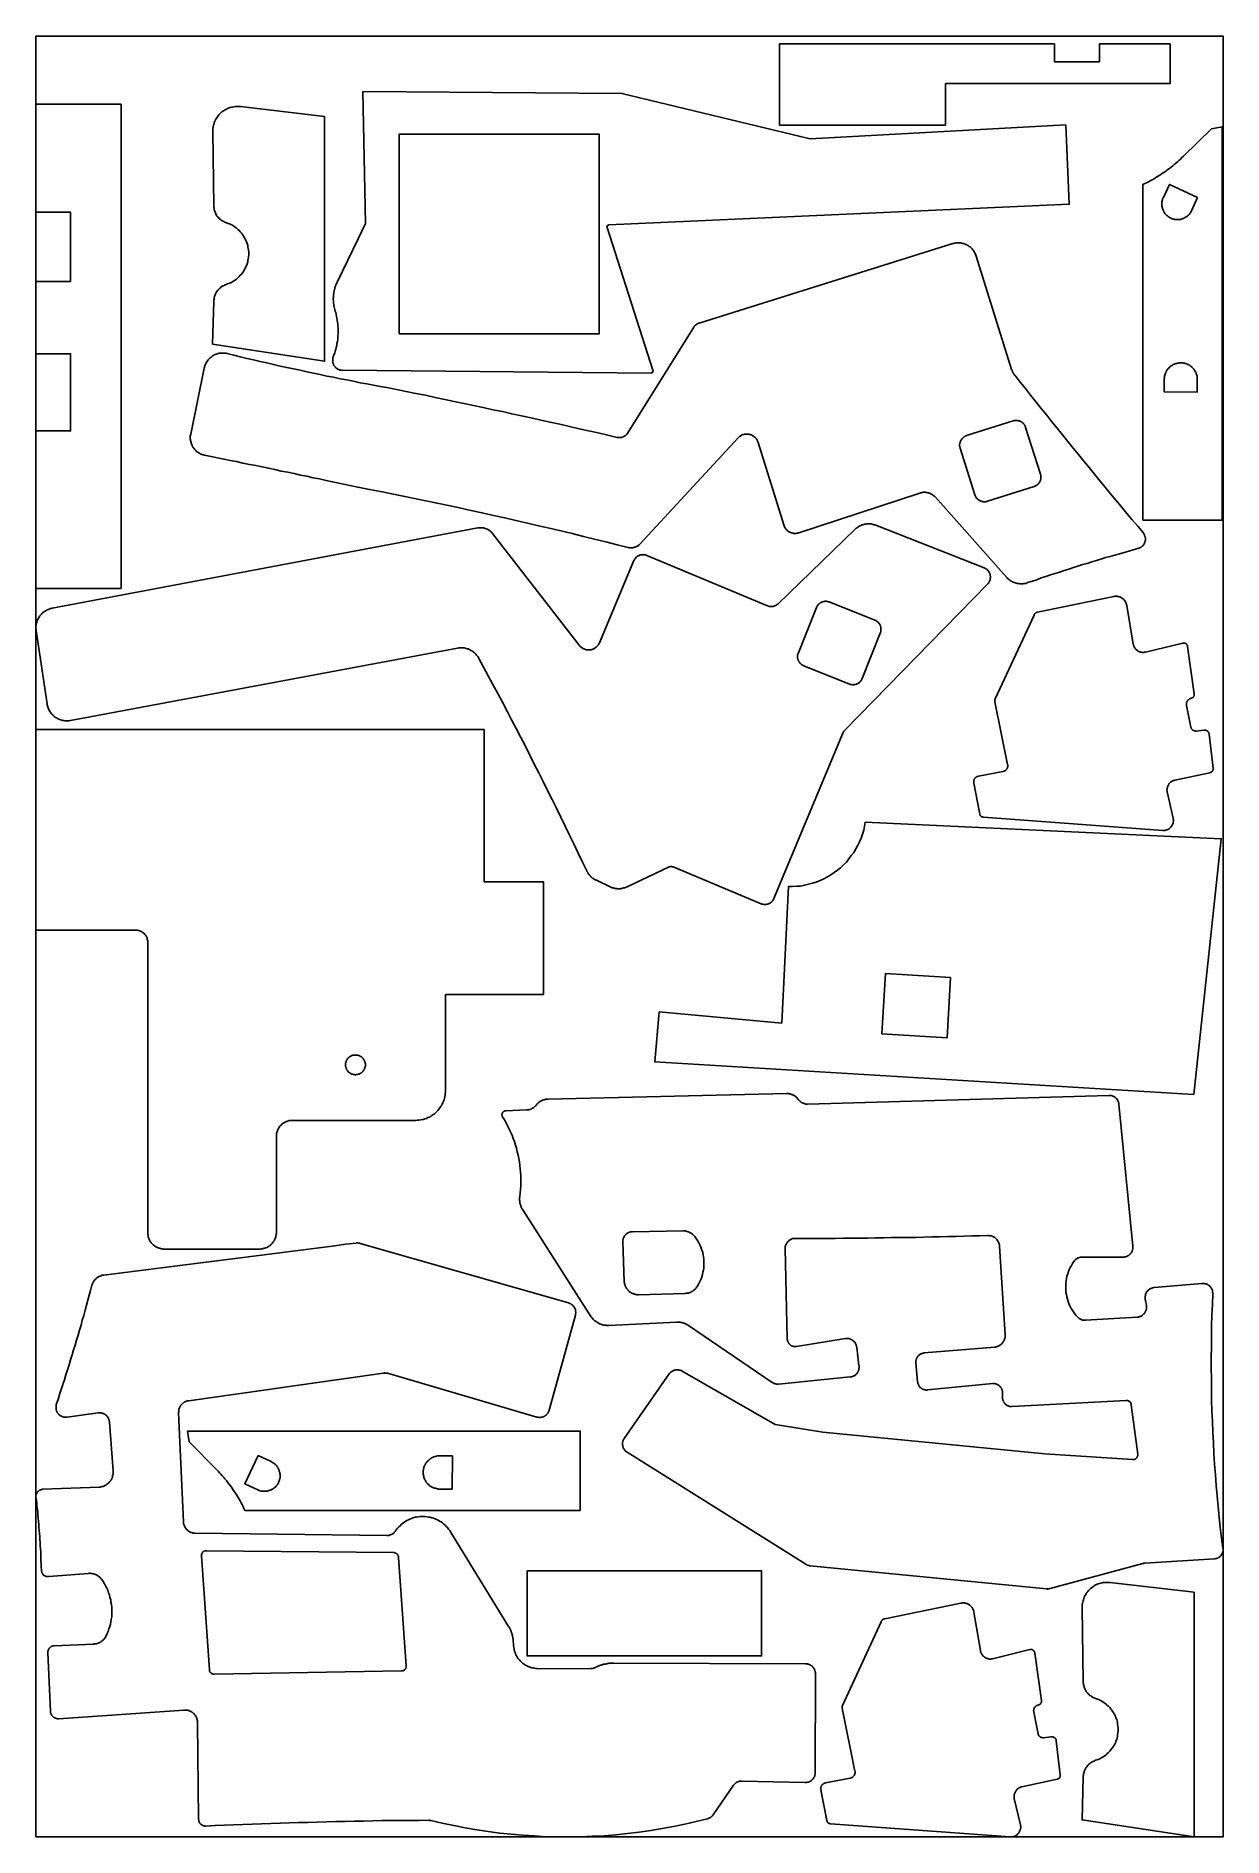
# Model space of a CAD drawing. Header units: metres. Extents: x 0 to 1200, y 0 to 1820.
import ezdxf

# ---------------------------------------------------------------- set-up
doc = ezdxf.new("R2010")
doc.units = ezdxf.units.M
for name, color, linetype in [('HOLES', 1, 'Continuous'), ('MATERIAL', 8, 'Continuous'), ('PART_12328', 220, 'Continuous'), ('PART_12330', 90, 'Continuous'), ('PART_12719', 15, 'Continuous'), ('PART_12720', 30, 'Continuous'), ('PART_12721', 6, 'Continuous'), ('PART_12724', 5, 'Continuous'), ('PART_12725', 200, 'Continuous'), ('PART_12726', 3, 'Continuous'), ('PART_12727', 1, 'Continuous'), ('PART_13896', 5, 'Continuous'), ('PART_13897', 2, 'Continuous'), ('PART_13898', 3, 'Continuous'), ('PART_13899', 4, 'Continuous')]:
    doc.layers.add(name, color=color, linetype=linetype)

msp = doc.modelspace()

# ---------------------------------------------------------------- linework, layer by layer
at = {"layer": 'HOLES'}
for points in [[(367.25, 1518.5), (569.25, 1518.5), (569.25, 1720.5), (367.25, 1720.5), (367.25, 1621.01), (367.25, 1518.5)], [(1174.25, 1656.25), (1145.75, 1669.5), (1139.75, 1656.5), (1139.25, 1655.75), (1139, 1655), (1138.75, 1654), (1138.5, 1653.25), (1138.5, 1652.5), (1138.25, 1651.75), (1138.25, 1650.75), (1138.25, 1650), (1138.25, 1649.25), (1138.25, 1648.5), (1138.25, 1647.5), (1138.5, 1646.75), (1138.75, 1646), (1139, 1645.25), (1139.25, 1644.5), (1139.5, 1643.5), (1139.75, 1642.75), (1140.25, 1642.25), (1140.5, 1641.5), (1141, 1640.75), (1141.5, 1640), (1142, 1639.5), (1142.5, 1638.75), (1143.25, 1638.25), (1143.75, 1637.75), (1144.5, 1637.25), (1145.25, 1636.75), (1145.75, 1636.25), (1146.5, 1635.75), (1147.25, 1635.5), (1148, 1635.25), (1148.75, 1634.75), (1149.5, 1634.5), (1150.5, 1634.5), (1151.25, 1634.25), (1152, 1634), (1152.75, 1634), (1153.75, 1634), (1154.5, 1634), (1155.25, 1634), (1156.25, 1634.25), (1157, 1634.25), (1157.75, 1634.5), (1158.5, 1634.75), (1159.25, 1635), (1160, 1635.25), (1160.75, 1635.5), (1161.5, 1636), (1162.25, 1636.5), (1163, 1636.75), (1163.75, 1637.25), (1164.25, 1637.75), (1165, 1638.5), (1165.5, 1639), (1166, 1639.5), (1166.5, 1640.25), (1167, 1641), (1167.5, 1641.75), (1167.75, 1642.25), (1168.25, 1643), (1174.25, 1656.25)], [(1140.5, 1460), (1174, 1459.75), (1174, 1472.5), (1174, 1473.25), (1174, 1474.25), (1174, 1475), (1173.75, 1476), (1173.5, 1476.75), (1173.25, 1477.5), (1173, 1478.5), (1172.75, 1479.25), (1172.25, 1480), (1172, 1480.75), (1171.5, 1481.5), (1171, 1482.25), (1170.5, 1483), (1169.75, 1483.75), (1169.25, 1484.25), (1168.5, 1485), (1168, 1485.5), (1167.25, 1486), (1166.5, 1486.5), (1165.75, 1487), (1165, 1487.5), (1164.25, 1487.75), (1163.5, 1488.25), (1162.5, 1488.5), (1161.75, 1488.75), (1161, 1489), (1160, 1489), (1159.25, 1489.25), (1158.25, 1489.25), (1157.5, 1489.25), (1157.25, 1489.25), (1156.5, 1489.25), (1155.75, 1489.25), (1154.75, 1489), (1154, 1489), (1153, 1488.75), (1152.25, 1488.5), (1151.5, 1488.25), (1150.5, 1488), (1149.75, 1487.5), (1149, 1487), (1148.25, 1486.75), (1147.5, 1486.25), (1146.75, 1485.75), (1146.25, 1485), (1145.5, 1484.5), (1145, 1483.75), (1144.25, 1483.25), (1143.75, 1482.5), (1143.25, 1481.75), (1142.75, 1481), (1142.5, 1480.25), (1142, 1479.5), (1141.75, 1478.75), (1141.5, 1477.75), (1141.25, 1477), (1141, 1476), (1140.75, 1475.25), (1140.75, 1474.5), (1140.5, 1473.5), (1140.5, 1472.75), (1140.5, 1460)], [(1015.5, 1377), (1000.5, 1424), (1000.5, 1424.5), (1000.25, 1425), (1000, 1425.5), (999.75, 1426), (999.5, 1426.5), (999, 1427), (998.75, 1427.5), (998.5, 1427.75), (998, 1428.25), (997.75, 1428.5), (997.25, 1429), (996.75, 1429.25), (996.25, 1429.5), (996, 1429.75), (995.5, 1430), (995, 1430.25), (994.5, 1430.5), (994, 1430.75), (993.25, 1430.75), (992.75, 1431), (992.25, 1431), (991.75, 1431), (991.25, 1431), (990.75, 1431), (990.25, 1431), (989.5, 1431), (989, 1431), (988.5, 1430.75), (988, 1430.75), (940.75, 1415.75), (940.25, 1415.5), (939.75, 1415.5), (939.25, 1415.25), (939, 1415), (938.5, 1414.75), (938, 1414.25), (937.5, 1414), (937.25, 1413.75), (936.75, 1413.25), (936.5, 1413), (936, 1412.5), (935.75, 1412.25), (935.5, 1411.75), (935.25, 1411.25), (935, 1410.75), (934.75, 1410.25), (934.5, 1410), (934.25, 1409.5), (934.25, 1409), (934, 1408.5), (934, 1407.75), (934, 1407.25), (933.75, 1406.75), (933.75, 1406.25), (933.75, 1405.75), (933.75, 1405.25), (934, 1404.75), (934, 1404.25), (934.25, 1403.75), (934.25, 1403.25), (949.25, 1356), (949.25, 1355.5), (949.5, 1355), (949.75, 1354.5), (950, 1354), (950.25, 1353.5), (950.5, 1353), (951, 1352.75), (951.25, 1352.25), (951.75, 1352), (952, 1351.5), (952.5, 1351.25), (953, 1350.75), (953.25, 1350.5), (953.75, 1350.25), (954.25, 1350), (954.75, 1349.75), (955.25, 1349.5), (955.75, 1349.5), (956.25, 1349.25), (957, 1349.25), (957.5, 1349), (958, 1349), (958.5, 1349), (959, 1349), (959.5, 1349), (960, 1349), (960.75, 1349.25), (961.25, 1349.25), (961.75, 1349.5), (1009, 1364.25), (1009.5, 1364.5), (1010, 1364.75), (1010.25, 1365), (1010.75, 1365.25), (1011.25, 1365.5), (1011.75, 1365.75), (1012.25, 1366), (1012.5, 1366.5), (1013, 1366.75), (1013.25, 1367.25), (1013.5, 1367.5), (1014, 1368), (1014.25, 1368.25), (1014.5, 1368.75), (1014.75, 1369.25), (1015, 1369.75), (1015.25, 1370.25), (1015.5, 1370.75), (1015.5, 1371.25), (1015.75, 1371.75), (1015.75, 1372.25), (1015.75, 1372.75), (1016, 1373.25), (1016, 1373.75), (1016, 1374.25), (1015.75, 1374.75), (1015.75, 1375.25), (1015.75, 1376), (1015.5, 1376.5), (1015.5, 1377)], [(848, 1229.25), (802, 1247.75), (801.5, 1248), (801, 1248), (800.5, 1248.25), (800, 1248.25), (799.5, 1248.25), (799, 1248.5), (798.25, 1248.5), (797.75, 1248.5), (797.25, 1248.25), (796.75, 1248.25), (796.25, 1248.25), (795.75, 1248), (795.25, 1248), (794.75, 1247.75), (794.25, 1247.5), (793.75, 1247.25), (793.25, 1247), (792.75, 1246.75), (792.25, 1246.5), (791.75, 1246), (791.5, 1245.75), (791, 1245.25), (790.75, 1245), (790.5, 1244.5), (790, 1244), (789.75, 1243.5), (789.5, 1243.25), (789.25, 1242.75), (789, 1242.25), (770.75, 1196.25), (770.5, 1195.75), (770.25, 1195.25), (770.25, 1194.75), (770, 1194.25), (770, 1193.75), (770, 1193.25), (770, 1192.5), (770, 1192), (770, 1191.5), (770, 1191), (770.25, 1190.5), (770.25, 1190), (770.5, 1189.5), (770.5, 1189), (770.75, 1188.5), (771, 1188), (771.25, 1187.5), (771.5, 1187.25), (771.75, 1186.75), (772, 1186.25), (772.5, 1186), (772.75, 1185.5), (773.25, 1185.25), (773.5, 1184.75), (774, 1184.5), (774.5, 1184.25), (774.75, 1184), (775.25, 1183.5), (775.75, 1183.5), (776.25, 1183.25), (822.25, 1164.75), (822.75, 1164.5), (823.25, 1164.5), (823.75, 1164.25), (824.25, 1164.25), (824.75, 1164.25), (825.25, 1164), (826, 1164), (826.5, 1164), (827, 1164.25), (827.5, 1164.25), (828, 1164.25), (828.5, 1164.5), (829, 1164.5), (829.5, 1164.75), (830, 1165), (830.5, 1165.25), (831, 1165.5), (831.5, 1165.75), (832, 1166), (832.5, 1166.5), (832.75, 1166.75), (833.25, 1167.25), (833.5, 1167.5), (833.75, 1168), (834.25, 1168.5), (834.5, 1169), (834.75, 1169.5), (835, 1170), (835.25, 1170.5), (853.5, 1216.25), (853.75, 1216.75), (854, 1217.25), (854, 1217.75), (854.25, 1218.25), (854.25, 1218.75), (854.25, 1219.5), (854.25, 1220), (854.25, 1220.5), (854.25, 1221), (854.25, 1221.5), (854, 1222), (854, 1222.5), (853.75, 1223), (853.75, 1223.5), (853.5, 1224), (853.25, 1224.5), (853, 1225), (852.75, 1225.5), (852.5, 1225.75), (852.25, 1226.25), (851.75, 1226.75), (851.5, 1227), (851, 1227.5), (850.75, 1227.75), (850.25, 1228), (849.75, 1228.25), (849.5, 1228.75), (849, 1229), (848.5, 1229.25), (848, 1229.25)], [(921, 807.5), (924.5, 868.25), (858.75, 872.25), (855.25, 811.25), (921, 807.5)], [(323, 790), (322.5, 790), (322, 790), (321.5, 790), (320.75, 790), (320.25, 789.75), (319.75, 789.5), (319.25, 789.5), (318.75, 789.25), (318.5, 789), (318, 788.75), (317.5, 788.5), (317, 788.25), (316.75, 787.75), (316.25, 787.5), (315.75, 787.25), (315.5, 786.75), (315.25, 786.5), (314.75, 786), (314.5, 785.5), (314.25, 785), (314, 784.75), (313.75, 784.25), (313.5, 783.75), (313.5, 783.25), (313.25, 782.75), (313.25, 782.25), (313, 781.75), (313, 781.25), (313, 780.5), (313, 780), (313, 779.5), (313, 779), (313, 778.5), (313.25, 778), (313.25, 777.5), (313.5, 777), (313.5, 776.5), (313.75, 776), (314, 775.5), (314.25, 775), (314.5, 774.75), (314.75, 774.25), (315.25, 773.75), (315.5, 773.5), (315.75, 773), (316.25, 772.75), (316.75, 772.25), (317, 772), (317.5, 771.75), (318, 771.5), (318.5, 771.25), (318.75, 771), (319.25, 770.75), (319.75, 770.5), (320.25, 770.5), (320.75, 770.25), (321.5, 770.25), (322, 770.25), (322.5, 770), (323, 770), (323.5, 770), (324, 770.25), (324.5, 770.25), (325, 770.25), (325.5, 770.5), (326, 770.5), (326.5, 770.75), (327, 771), (327.5, 771.25), (328, 771.5), (328.5, 771.75), (328.75, 772), (329.25, 772.25), (329.75, 772.75), (330, 773), (330.25, 773.5), (330.75, 773.75), (331, 774.25), (331.25, 774.75), (331.5, 775), (331.75, 775.5), (332, 776), (332.25, 776.5), (332.5, 777), (332.5, 777.5), (332.75, 778), (332.75, 778.5), (333, 779), (333, 779.5), (333, 780), (333, 780.5), (333, 781.25), (332.75, 781.75), (332.75, 782.25), (332.5, 782.75), (332.5, 783.25), (332.25, 783.75), (332, 784.25), (331.75, 784.75), (331.5, 785), (331.25, 785.5), (331, 786), (330.75, 786.5), (330.25, 786.75), (330, 787.25), (329.75, 787.5), (329.25, 787.75), (328.75, 788.25), (328.5, 788.5), (328, 788.75), (327.5, 789), (327, 789.25), (326.5, 789.5), (326, 789.5), (325.5, 789.75), (325, 790), (324.5, 790), (324, 790), (323.5, 790), (323, 790)], [(654, 612.25), (603, 611.5), (602.5, 611.5), (602, 611.5), (601.5, 611.5), (601, 611.25), (600.5, 611.25), (600, 611), (599.5, 610.75), (599, 610.75), (598.5, 610.5), (598, 610.25), (597.5, 609.75), (597.25, 609.5), (596.75, 609.25), (596.25, 608.75), (596, 608.5), (595.5, 608), (595.25, 607.75), (595, 607.25), (594.75, 606.75), (594.5, 606.25), (594.25, 605.75), (594, 605.25), (593.75, 604.75), (593.5, 604.25), (593.5, 603.75), (593.25, 603.25), (593.25, 602.75), (593.25, 602.25), (593.25, 601.75), (593.25, 601.25), (594.75, 561.25), (594.75, 560.5), (595, 559.75), (595, 559), (595.25, 558.25), (595.5, 557.5), (595.75, 557), (596, 556.25), (596.25, 555.5), (596.75, 554.75), (597, 554.25), (597.5, 553.5), (598, 553), (598.5, 552.5), (599, 551.75), (599.5, 551.25), (600, 550.75), (600.75, 550.5), (601.25, 550), (602, 549.5), (602.5, 549.25), (603.25, 549), (604, 548.75), (604.75, 548.5), (605.5, 548.25), (606.25, 548), (607, 548), (607.75, 547.75), (608.5, 547.75), (609.25, 547.75), (656, 549), (656.75, 549), (657.25, 549.25), (658, 549.25), (658.5, 549.25), (659, 549.5), (659.75, 549.5), (660.25, 549.75), (660.75, 550), (661.5, 550.25), (662, 550.5), (662.5, 550.75), (663, 551), (663.5, 551.25), (664, 551.75), (664.5, 552), (665, 552.25), (665.5, 552.75), (666, 553.25), (666.5, 553.5), (666.75, 554), (667.25, 554.5), (667.5, 555), (668, 555.5), (668.25, 556), (669.5, 557.75), (670.5, 559.75), (671.5, 561.75), (672.5, 564), (673.25, 566), (673.75, 568.25), (674.25, 570.5), (674.75, 572.5), (675, 574.75), (675.25, 577), (675.25, 579.25), (675.25, 581.5), (675.25, 583.75), (674.75, 586), (674.5, 588.25), (674, 590.5), (673.25, 592.75), (672.5, 594.75), (671.75, 596.75), (670.75, 599), (669.75, 601), (668.75, 602.75), (667.5, 604.75), (666, 606.5), (665.75, 607), (665.25, 607.5), (665, 607.75), (664.5, 608.25), (664, 608.5), (663.75, 609), (663.25, 609.25), (662.75, 609.75), (662.25, 610), (661.75, 610.25), (661.25, 610.5), (660.75, 610.75), (660.25, 611), (659.75, 611.25), (659, 611.5), (658.5, 611.75), (658, 611.75), (657.5, 612), (657, 612), (656.25, 612.25), (655.75, 612.25), (655.25, 612.25), (654.5, 612.25), (654, 612.25)], [(224.5, 385.25), (211.25, 356.75), (224.25, 350.75), (225, 350.25), (225.75, 350), (226.75, 349.75), (227.5, 349.5), (228.25, 349.5), (229, 349.25), (230, 349.25), (230.75, 349.25), (231.5, 349.25), (232.25, 349.25), (233.25, 349.25), (234, 349.5), (234.75, 349.75), (235.5, 350), (236.25, 350.25), (237.25, 350.5), (238, 350.75), (238.5, 351.25), (239.25, 351.5), (240, 352), (240.75, 352.5), (241.25, 353), (242, 353.5), (242.5, 354.25), (243, 354.75), (243.5, 355.5), (244, 356.25), (244.5, 356.75), (245, 357.5), (245.25, 358.25), (245.5, 359), (246, 359.75), (246.25, 360.5), (246.25, 361.5), (246.5, 362.25), (246.75, 363), (246.75, 363.75), (246.75, 364.75), (246.75, 365.5), (246.75, 366.25), (246.5, 367.25), (246.5, 368), (246.25, 368.75), (246, 369.5), (245.75, 370.25), (245.5, 371), (245.25, 371.75), (244.75, 372.5), (244.25, 373.25), (244, 374), (243.5, 374.75), (243, 375.25), (242.25, 376), (241.75, 376.5), (241.25, 377), (240.5, 377.5), (239.75, 378), (239, 378.5), (238.5, 378.75), (237.75, 379.25), (224.5, 385.25)], [(420.75, 351.5), (421, 385), (408.25, 385), (407.5, 385), (406.5, 385), (405.75, 385), (404.75, 384.75), (404, 384.5), (403.25, 384.25), (402.25, 384), (401.5, 383.75), (400.75, 383.25), (400, 383), (399.25, 382.5), (398.5, 382), (397.75, 381.5), (397, 380.75), (396.5, 380.25), (395.75, 379.5), (395.25, 379), (394.75, 378.25), (394.25, 377.5), (393.75, 376.75), (393.25, 376), (393, 375.25), (392.5, 374.5), (392.25, 373.5), (392, 372.75), (391.75, 372), (391.75, 371), (391.5, 370.25), (391.5, 369.25), (391.5, 368.5), (391.5, 368.25), (391.5, 367.5), (391.5, 366.75), (391.75, 365.75), (391.75, 365), (392, 364), (392.25, 363.25), (392.5, 362.5), (392.75, 361.5), (393.25, 360.75), (393.75, 360), (394, 359.25), (394.5, 358.5), (395, 357.75), (395.75, 357.25), (396.25, 356.5), (397, 356), (397.5, 355.25), (398.25, 354.75), (399, 354.25), (399.75, 353.75), (400.5, 353.5), (401.25, 353), (402, 352.75), (403, 352.5), (403.75, 352.25), (404.75, 352), (405.5, 351.75), (406.25, 351.75), (407.25, 351.5), (408, 351.5), (420.75, 351.5)], [(167.25, 284), (175.25, 169), (175.25, 168.75), (175.25, 168.5), (175.25, 168.25), (175.25, 168), (175.5, 167.75), (175.5, 167.5), (175.5, 167.25), (175.75, 167), (175.75, 166.75), (176, 166.5), (176.25, 166.5), (176.25, 166.25), (176.5, 166), (176.75, 165.75), (177, 165.5), (177.25, 165.25), (177.5, 165.25), (177.75, 165), (178, 165), (178.25, 164.75), (178.5, 164.75), (178.75, 164.75), (179, 164.5), (179.25, 164.5), (179.5, 164.5), (179.75, 164.5), (180, 164.5), (180.25, 164.5), (369.5, 167.75), (369.75, 167.75), (370, 167.75), (370.25, 167.75), (370.5, 167.75), (370.75, 168), (371, 168), (371.25, 168), (371.5, 168.25), (371.75, 168.25), (372, 168.5), (372.25, 168.5), (372.25, 168.75), (372.5, 168.75), (372.75, 169), (373, 169.25), (373, 169.5), (373.25, 169.5), (373.5, 169.75), (373.5, 170), (373.75, 170.25), (373.75, 170.5), (374, 170.75), (374, 171), (374.25, 171.25), (374.25, 171.5), (374.25, 171.75), (374.25, 172), (374.25, 172.25), (374.25, 172.5), (374.25, 172.75), (374.25, 173), (366.5, 282.5), (366.5, 282.75), (366.5, 283), (366.5, 283.25), (366.25, 283.5), (366.25, 283.75), (366.25, 284), (366, 284.25), (366, 284.5), (365.75, 284.75), (365.75, 285), (365.5, 285.25), (365.25, 285.5), (365.25, 285.75), (365, 285.75), (364.75, 286), (364.5, 286.25), (364.25, 286.5), (364, 286.5), (363.75, 286.75), (363.5, 286.75), (363.25, 287), (363, 287), (362.75, 287), (362.5, 287), (362.25, 287.25), (362, 287.25), (361.5, 287.25), (172.25, 289.25), (172, 289.25), (171.75, 289.25), (171.5, 289.25), (171.25, 289.25), (171, 289.25), (170.75, 289), (170.5, 289), (170.25, 289), (170, 288.75), (169.75, 288.75), (169.5, 288.5), (169.25, 288.25), (169, 288.25), (168.75, 288), (168.75, 287.75), (168.5, 287.75), (168.25, 287.5), (168, 287.25), (168, 287), (167.75, 286.75), (167.75, 286.5), (167.5, 286.25), (167.5, 286), (167.5, 285.75), (167.25, 285.5), (167.25, 285.25), (167.25, 285), (167.25, 284.75), (167.25, 284.5), (167.25, 284.25), (167.25, 284)]]:
    msp.add_lwpolyline(points, close=True, dxfattribs=at)
at = {"layer": 'MATERIAL'}
msp.add_lwpolyline([(0, 0), (1200, 0), (1200, 1819.5), (0, 1819.5)], close=True, dxfattribs=at)
at = {"layer": 'PART_12328'}
for points in [[(1199, 1727.75), (1199, 1330.5), (1119, 1330.5), (1119, 1669.5), (1121, 1670.5), (1122.75, 1671.25), (1124.75, 1672.25), (1126.5, 1673.25), (1128.5, 1674.25), (1130.25, 1675.25), (1132, 1676.5), (1133.75, 1677.5), (1135.5, 1678.5), (1137.25, 1679.75), (1139, 1681), (1140.75, 1682), (1142.5, 1683.25), (1144.25, 1684.5), (1145.75, 1685.75), (1147.5, 1687), (1149.25, 1688.25), (1150.75, 1689.75), (1152.25, 1691), (1154, 1692.5), (1155.5, 1693.75), (1157, 1695.25), (1158.5, 1696.75), (1160, 1698), (1188.25, 1725.75), (1199, 1727.75)], [(153, 410), (550.25, 410), (550.25, 330), (211.25, 330), (210.25, 332), (209.5, 333.75), (208.5, 335.75), (207.5, 337.5), (206.5, 339.5), (205.5, 341.25), (204.25, 343), (203.25, 344.75), (202.25, 346.5), (201, 348.25), (199.75, 350), (198.75, 351.75), (197.5, 353.5), (196.25, 355.25), (195, 356.75), (193.75, 358.5), (192.5, 360.25), (191, 361.75), (189.75, 363.25), (188.25, 365), (187, 366.5), (185.5, 368), (184, 369.5), (182.75, 371), (155, 399.25), (153, 410)]]:
    msp.add_lwpolyline(points, close=True, dxfattribs=at)
at = {"layer": 'PART_12330'}
for points in [[(982.25, 1083.5), (969.5, 1147), (969.5, 1147.25), (969.5, 1147.5), (969.5, 1147.75), (969.25, 1148), (969.25, 1148.25), (969.5, 1148.25), (969.5, 1148.5), (969.5, 1148.75), (969.5, 1149), (969.5, 1149.25), (969.5, 1149.5), (969.75, 1149.5), (969.75, 1149.75), (969.75, 1150), (1009, 1234.5), (1009, 1234.75), (1009, 1235), (1009.25, 1235.25), (1009.5, 1235.5), (1009.75, 1235.75), (1009.75, 1236), (1010, 1236), (1010, 1236.25), (1010.25, 1236.25), (1010.25, 1236.5), (1010.5, 1236.5), (1010.75, 1236.75), (1011, 1237), (1011.25, 1237), (1011.5, 1237.25), (1011.75, 1237.25), (1012, 1237.25), (1012.25, 1237.5), (1012.5, 1237.5), (1089.5, 1253.25), (1090.25, 1253.25), (1090.75, 1253.5), (1091.25, 1253.5), (1092, 1253.5), (1092.5, 1253.5), (1093, 1253.5), (1093.75, 1253.25), (1094.25, 1253.25), (1094.75, 1253), (1095.5, 1252.75), (1096, 1252.75), (1096.5, 1252.5), (1097, 1252.25), (1097.5, 1251.75), (1098, 1251.5), (1098.5, 1251.25), (1099, 1250.75), (1099.25, 1250.5), (1099.75, 1250), (1100.25, 1249.5), (1100.5, 1249.25), (1101, 1248.75), (1101.25, 1248.25), (1101.5, 1247.75), (1101.75, 1247), (1102, 1246.5), (1102.25, 1246), (1102.5, 1245.5), (1102.5, 1245), (1102.75, 1244.25), (1109.25, 1205.25), (1109.5, 1204.75), (1109.5, 1204), (1109.75, 1203.5), (1110, 1203), (1110, 1202.75), (1110.25, 1202.25), (1110.5, 1201.75), (1111, 1201.25), (1111.25, 1200.75), (1111.5, 1200.5), (1111.75, 1200), (1112.25, 1199.75), (1112.75, 1199.25), (1113, 1199), (1113.5, 1198.75), (1114, 1198.25), (1114.25, 1198), (1114.75, 1197.75), (1115.25, 1197.5), (1115.75, 1197.5), (1116.25, 1197.25), (1116.75, 1197), (1117.25, 1197), (1117.75, 1197), (1118.5, 1196.75), (1119, 1196.75), (1119.5, 1196.75), (1120, 1196.75), (1120.5, 1197), (1121, 1197), (1121.5, 1197), (1159.25, 1206.25), (1159.5, 1206.25), (1159.75, 1206.25), (1160, 1206.25), (1160.25, 1206.25), (1160.5, 1206.25), (1160.75, 1206.25), (1161, 1206.25), (1161.25, 1206.25), (1161.5, 1206.25), (1161.75, 1206), (1162, 1206), (1162.25, 1205.75), (1162.5, 1205.75), (1162.75, 1205.5), (1163, 1205.25), (1163.25, 1205.25), (1163.25, 1205), (1163.5, 1204.75), (1163.75, 1204.5), (1163.75, 1204.25), (1164, 1204), (1164, 1203.75), (1164, 1203.5), (1164.25, 1203.25), (1164.25, 1203), (1164.25, 1202.75), (1171, 1155), (1171, 1154.75), (1171, 1154.5), (1171, 1154.25), (1171, 1154), (1171, 1153.75), (1171, 1153.5), (1171, 1153.25), (1170.75, 1153), (1170.75, 1152.75), (1170.5, 1152.5), (1170.5, 1152.25), (1170.25, 1152), (1170, 1151.75), (1170, 1151.5), (1169.75, 1151.5), (1169.75, 1151.25), (1169.5, 1151.25), (1169.25, 1151), (1169, 1150.75), (1168.75, 1150.75), (1168.5, 1150.75), (1168.25, 1150.5), (1167.25, 1150.25), (1166.75, 1150), (1166.5, 1150), (1166.25, 1149.75), (1166, 1149.75), (1165.75, 1149.5), (1165.5, 1149.25), (1165.25, 1149), (1165, 1148.75), (1164.75, 1148.75), (1164.5, 1148.5), (1164.25, 1148.25), (1164.25, 1148), (1164, 1147.75), (1163.75, 1147.25), (1163.75, 1147), (1163.5, 1146.75), (1163.5, 1146.5), (1163.25, 1146.25), (1163.25, 1146), (1163.25, 1145.5), (1163.25, 1145.25), (1163, 1145), (1163, 1144.5), (1163, 1144.25), (1163, 1144), (1163.25, 1143.75), (1163.25, 1143.25), (1167.5, 1121.25), (1167.5, 1121), (1167.5, 1120.75), (1167.75, 1120.5), (1167.75, 1120.25), (1168, 1120), (1168, 1119.75), (1168.25, 1119.75), (1168.25, 1119.5), (1168.5, 1119.25), (1168.75, 1119), (1168.75, 1118.75), (1169, 1118.5), (1169.25, 1118.5), (1169.5, 1118.25), (1169.75, 1118), (1170, 1118), (1170.25, 1117.75), (1170.5, 1117.75), (1170.75, 1117.75), (1171, 1117.5), (1171.25, 1117.5), (1171.5, 1117.5), (1171.75, 1117.5), (1172, 1117.25), (1172.25, 1117.25), (1172.5, 1117.25), (1172.75, 1117.25), (1173, 1117.25), (1180.5, 1118.25), (1180.75, 1118.25), (1181, 1118.25), (1181.25, 1118.25), (1181.5, 1118.25), (1181.75, 1118.25), (1182, 1118.25), (1182.25, 1118.25), (1182.5, 1118.25), (1182.75, 1118), (1183, 1118), (1183.25, 1117.75), (1183.5, 1117.75), (1183.75, 1117.5), (1184, 1117.5), (1184.25, 1117.25), (1184.5, 1117.25), (1184.5, 1117), (1184.75, 1116.75), (1185, 1116.5), (1185, 1116.25), (1185.25, 1116.25), (1185.5, 1116), (1185.5, 1115.75), (1185.75, 1115.5), (1185.75, 1115.25), (1185.75, 1115), (1186, 1114.75), (1186, 1114.5), (1186, 1114.25), (1186, 1114), (1190, 1079.75), (1190, 1079.5), (1190, 1079.25), (1190, 1079), (1190, 1078.75), (1190, 1078.5), (1189.75, 1078.25), (1189.75, 1078), (1189.75, 1077.75), (1189.75, 1077.5), (1189.5, 1077.5), (1189.5, 1077.25), (1189.25, 1077), (1189.25, 1076.75), (1189, 1076.75), (1189, 1076.5), (1188.75, 1076.25), (1188.5, 1076), (1188.25, 1076), (1188.25, 1075.75), (1188, 1075.75), (1187.75, 1075.75), (1187.5, 1075.5), (1187.25, 1075.5), (1187, 1075.25), (1186.75, 1075.25), (1151.25, 1067.75), (1150.75, 1067.5), (1150.25, 1067.5), (1149.75, 1067.25), (1149.25, 1067), (1148.75, 1066.75), (1148.25, 1066.5), (1147.75, 1066.25), (1147.5, 1066), (1147, 1065.75), (1146.5, 1065.25), (1146.25, 1065), (1145.75, 1064.5), (1145.5, 1064.25), (1145.25, 1063.75), (1145, 1063.25), (1144.75, 1062.75), (1144.5, 1062.25), (1144.25, 1061.75), (1144, 1061.25), (1143.75, 1060.75), (1143.75, 1060.25), (1143.5, 1059.75), (1143.5, 1059.25), (1143.5, 1058.75), (1143.25, 1058.25), (1143.25, 1057.75), (1143.25, 1057.25), (1143.5, 1056.75), (1143.5, 1056.25), (1143.5, 1055.75), (1149.75, 1029.25), (1149.75, 1028.75), (1149.75, 1028.25), (1150, 1027.75), (1150, 1027), (1150, 1026.5), (1150, 1026), (1149.75, 1025.5), (1149.75, 1025), (1149.5, 1024.5), (1149.5, 1024), (1149.25, 1023.5), (1149, 1023), (1148.75, 1022.5), (1148.5, 1022), (1148.25, 1021.5), (1148, 1021), (1147.75, 1020.75), (1147.25, 1020.25), (1147, 1020), (1146.5, 1019.5), (1146.25, 1019.25), (1145.75, 1018.75), (1145.25, 1018.5), (1144.75, 1018.25), (1144.5, 1018), (1144, 1017.75), (1143.5, 1017.5), (1143, 1017.5), (1142.5, 1017.25), (1141.75, 1017.25), (1141.25, 1017), (1140.75, 1017), (1140.25, 1017), (1139.75, 1017), (1139.25, 1017), (957.75, 1030.25), (957.5, 1030.25), (957.25, 1030.25), (957, 1030.5), (956.75, 1030.5), (956.5, 1030.5), (956.25, 1030.75), (956, 1030.75), (955.75, 1031), (955.5, 1031), (955.5, 1031.25), (955.25, 1031.25), (955, 1031.5), (954.75, 1031.75), (954.75, 1032), (954.5, 1032), (954.5, 1032.25), (954.25, 1032.5), (954.25, 1032.75), (954.25, 1033), (954, 1033), (954, 1033.25), (954, 1033.5), (948, 1064.75), (948, 1065), (948, 1065.25), (948, 1065.5), (948, 1066), (948, 1066.25), (948, 1066.5), (948, 1066.75), (948, 1067.25), (948.25, 1067.5), (948.25, 1067.75), (948.25, 1068), (948.5, 1068.25), (948.75, 1068.75), (948.75, 1069), (949, 1069.25), (949.25, 1069.5), (949.25, 1069.75), (949.5, 1070), (949.75, 1070.25), (950, 1070.25), (950.25, 1070.5), (950.5, 1070.75), (950.75, 1071), (951, 1071), (951.25, 1071.25), (951.5, 1071.25), (952, 1071.5), (952.25, 1071.5), (952.5, 1071.5), (952.75, 1071.75), (977.5, 1076.5), (978, 1076.5), (978.25, 1076.5), (978.5, 1076.75), (978.75, 1076.75), (979, 1077), (979.25, 1077), (979.75, 1077.25), (980, 1077.25), (980.25, 1077.5), (980.5, 1077.75), (980.75, 1078), (980.75, 1078.25), (981, 1078.5), (981.25, 1078.75), (981.5, 1079), (981.5, 1079.25), (981.75, 1079.5), (982, 1079.75), (982, 1080), (982.25, 1080.25), (982.25, 1080.75), (982.25, 1081), (982.5, 1081.25), (982.5, 1081.5), (982.5, 1082), (982.5, 1082.25), (982.5, 1082.5), (982.5, 1082.75), (982.5, 1083.25), (982.25, 1083.5)], [(827.75, 66.5), (815, 130), (815, 130.25), (815, 130.5), (815, 130.75), (814.75, 131), (814.75, 131.25), (815, 131.25), (815, 131.5), (815, 131.75), (815, 132), (815, 132.25), (815, 132.5), (815.25, 132.5), (815.25, 132.75), (815.25, 133), (854.5, 217.5), (854.5, 217.75), (854.5, 218), (854.75, 218.25), (855, 218.5), (855.25, 218.75), (855.25, 219), (855.5, 219), (855.5, 219.25), (855.75, 219.25), (855.75, 219.5), (856, 219.5), (856.25, 219.75), (856.5, 220), (856.75, 220), (857, 220.25), (857.25, 220.25), (857.5, 220.25), (857.75, 220.5), (858, 220.5), (935, 236.25), (935.75, 236.25), (936.25, 236.5), (936.75, 236.5), (937.5, 236.5), (938, 236.5), (938.5, 236.5), (939.25, 236.25), (939.75, 236.25), (940.25, 236), (941, 235.75), (941.5, 235.75), (942, 235.5), (942.5, 235.25), (943, 234.75), (943.5, 234.5), (944, 234.25), (944.5, 233.75), (944.75, 233.5), (945.25, 233), (945.75, 232.5), (946, 232.25), (946.5, 231.75), (946.75, 231.25), (947, 230.75), (947.25, 230), (947.5, 229.5), (947.75, 229), (948, 228.5), (948, 228), (948.25, 227.25), (954.75, 188.25), (955, 187.75), (955, 187), (955.25, 186.5), (955.5, 186), (955.5, 185.75), (955.75, 185.25), (956, 184.75), (956.5, 184.25), (956.75, 183.75), (957, 183.5), (957.25, 183), (957.75, 182.75), (958.25, 182.25), (958.5, 182), (959, 181.75), (959.5, 181.25), (959.75, 181), (960.25, 180.75), (960.75, 180.5), (961.25, 180.5), (961.75, 180.25), (962.25, 180), (962.75, 180), (963.25, 180), (964, 179.75), (964.5, 179.75), (965, 179.75), (965.5, 179.75), (966, 180), (966.5, 180), (967, 180), (1004.75, 189.25), (1005, 189.25), (1005.25, 189.25), (1005.5, 189.25), (1005.75, 189.25), (1006, 189.25), (1006.25, 189.25), (1006.5, 189.25), (1006.75, 189.25), (1007, 189.25), (1007.25, 189), (1007.5, 189), (1007.75, 188.75), (1008, 188.75), (1008.25, 188.5), (1008.5, 188.25), (1008.75, 188.25), (1008.75, 188), (1009, 187.75), (1009.25, 187.5), (1009.25, 187.25), (1009.5, 187), (1009.5, 186.75), (1009.5, 186.5), (1009.75, 186.25), (1009.75, 186), (1009.75, 185.75), (1016.5, 138), (1016.5, 137.75), (1016.5, 137.5), (1016.5, 137.25), (1016.5, 137), (1016.5, 136.75), (1016.5, 136.5), (1016.5, 136.25), (1016.25, 136), (1016.25, 135.75), (1016, 135.5), (1016, 135.25), (1015.75, 135), (1015.5, 134.75), (1015.5, 134.5), (1015.25, 134.5), (1015.25, 134.25), (1015, 134.25), (1014.75, 134), (1014.5, 133.75), (1014.25, 133.75), (1014, 133.75), (1013.75, 133.5), (1012.75, 133.25), (1012.25, 133), (1012, 133), (1011.75, 132.75), (1011.5, 132.75), (1011.25, 132.5), (1011, 132.25), (1010.75, 132), (1010.5, 131.75), (1010.25, 131.75), (1010, 131.5), (1009.75, 131.25), (1009.75, 131), (1009.5, 130.75), (1009.25, 130.25), (1009.25, 130), (1009, 129.75), (1009, 129.5), (1008.75, 129.25), (1008.75, 129), (1008.75, 128.5), (1008.75, 128.25), (1008.5, 128), (1008.5, 127.5), (1008.5, 127.25), (1008.5, 127), (1008.75, 126.75), (1008.75, 126.25), (1013, 104.25), (1013, 104), (1013, 103.75), (1013.25, 103.5), (1013.25, 103.25), (1013.5, 103), (1013.5, 102.75), (1013.75, 102.75), (1013.75, 102.5), (1014, 102.25), (1014.25, 102), (1014.25, 101.75), (1014.5, 101.5), (1014.75, 101.5), (1015, 101.25), (1015.25, 101), (1015.5, 101), (1015.75, 100.75), (1016, 100.75), (1016.25, 100.75), (1016.5, 100.5), (1016.75, 100.5), (1017, 100.5), (1017.25, 100.5), (1017.5, 100.25), (1017.75, 100.25), (1018, 100.25), (1018.25, 100.25), (1018.5, 100.25), (1026, 101.25), (1026.25, 101.25), (1026.5, 101.25), (1026.75, 101.25), (1027, 101.25), (1027.25, 101.25), (1027.5, 101.25), (1027.75, 101.25), (1028, 101.25), (1028.25, 101), (1028.5, 101), (1028.75, 100.75), (1029, 100.75), (1029.25, 100.5), (1029.5, 100.5), (1029.75, 100.25), (1030, 100.25), (1030, 100), (1030.25, 99.75), (1030.5, 99.5), (1030.5, 99.25), (1030.75, 99.25), (1031, 99), (1031, 98.75), (1031.25, 98.5), (1031.25, 98.25), (1031.25, 98), (1031.5, 97.75), (1031.5, 97.5), (1031.5, 97.25), (1031.5, 97), (1035.5, 62.75), (1035.5, 62.5), (1035.5, 62.25), (1035.5, 62), (1035.5, 61.75), (1035.5, 61.5), (1035.25, 61.25), (1035.25, 61), (1035.25, 60.75), (1035.25, 60.5), (1035, 60.5), (1035, 60.25), (1034.75, 60), (1034.75, 59.75), (1034.5, 59.75), (1034.5, 59.5), (1034.25, 59.25), (1034, 59), (1033.75, 59), (1033.75, 58.75), (1033.5, 58.75), (1033.25, 58.75), (1033, 58.5), (1032.75, 58.5), (1032.5, 58.25), (1032.25, 58.25), (996.75, 50.75), (996.25, 50.5), (995.75, 50.5), (995.25, 50.25), (994.75, 50), (994.25, 49.75), (993.75, 49.5), (993.25, 49.25), (993, 49), (992.5, 48.75), (992, 48.25), (991.75, 48), (991.25, 47.5), (991, 47.25), (990.75, 46.75), (990.5, 46.25), (990.25, 45.75), (990, 45.25), (989.75, 44.75), (989.5, 44.25), (989.25, 43.75), (989.25, 43.25), (989, 42.75), (989, 42.25), (989, 41.75), (988.75, 41.25), (988.75, 40.75), (988.75, 40.25), (989, 39.75), (989, 39.25), (989, 38.75), (995.25, 12.25), (995.25, 11.75), (995.25, 11.25), (995.5, 10.75), (995.5, 10), (995.5, 9.5), (995.5, 9), (995.25, 8.5), (995.25, 8), (995, 7.5), (995, 7), (994.75, 6.5), (994.5, 6), (994.25, 5.5), (994, 5), (993.75, 4.5), (993.5, 4), (993.25, 3.75), (992.75, 3.25), (992.5, 3), (992, 2.5), (991.75, 2.25), (991.25, 1.75), (990.75, 1.5), (990.25, 1.25), (990, 1), (989.5, 0.75), (989, 0.5), (988.5, 0.5), (988, 0.25), (987.25, 0.25), (986.75, 0), (986.25, 0), (985.75, 0), (985.25, 0), (984.75, 0), (803.25, 13.25), (803, 13.25), (802.75, 13.25), (802.5, 13.5), (802.25, 13.5), (802, 13.5), (801.75, 13.75), (801.5, 13.75), (801.25, 14), (801, 14), (801, 14.25), (800.75, 14.25), (800.5, 14.5), (800.25, 14.75), (800.25, 15), (800, 15), (800, 15.25), (799.75, 15.5), (799.75, 15.75), (799.75, 16), (799.5, 16), (799.5, 16.25), (799.5, 16.5), (793.5, 47.75), (793.5, 48), (793.5, 48.25), (793.5, 48.5), (793.5, 49), (793.5, 49.25), (793.5, 49.5), (793.5, 49.75), (793.5, 50.25), (793.75, 50.5), (793.75, 50.75), (793.75, 51), (794, 51.25), (794.25, 51.75), (794.25, 52), (794.5, 52.25), (794.75, 52.5), (794.75, 52.75), (795, 53), (795.25, 53.25), (795.5, 53.25), (795.75, 53.5), (796, 53.75), (796.25, 54), (796.5, 54), (796.75, 54.25), (797, 54.25), (797.5, 54.5), (797.75, 54.5), (798, 54.5), (798.25, 54.75), (823, 59.5), (823.5, 59.5), (823.75, 59.5), (824, 59.75), (824.25, 59.75), (824.5, 60), (824.75, 60), (825.25, 60.25), (825.5, 60.25), (825.75, 60.5), (826, 60.75), (826.25, 61), (826.25, 61.25), (826.5, 61.5), (826.75, 61.75), (827, 62), (827, 62.25), (827.25, 62.5), (827.5, 62.75), (827.5, 63), (827.75, 63.25), (827.75, 63.75), (827.75, 64), (828, 64.25), (828, 64.5), (828, 65), (828, 65.25), (828, 65.5), (828, 65.75), (828, 66.25), (827.75, 66.5)]]:
    msp.add_lwpolyline(points, close=True, dxfattribs=at)
at = {"layer": 'PART_12719'}
for points in [[(291.75, 1738.25), (291.75, 1491), (178.5, 1508.25), (179.75, 1551.75), (179.75, 1552.75), (180, 1553.5), (180, 1554.5), (180.25, 1555.5), (180.5, 1556.25), (180.75, 1557.25), (181, 1558), (181.5, 1559), (181.75, 1559.75), (182.25, 1560.5), (182.75, 1561.25), (183.25, 1562), (184, 1562.75), (184.5, 1563.5), (185.25, 1564.25), (185.75, 1564.75), (186.5, 1565.25), (187.25, 1566), (188, 1566.5), (188.75, 1567), (189.75, 1567.25), (190.5, 1567.75), (191.25, 1568), (192.25, 1568.5), (193.75, 1569), (195.5, 1569.75), (197, 1570.25), (198.5, 1571.25), (200, 1572), (201.5, 1573), (202.75, 1574), (204, 1575.25), (205.25, 1576.5), (206.5, 1577.75), (207.75, 1579), (208.75, 1580.25), (209.75, 1581.75), (210.5, 1583.25), (211.5, 1584.75), (212.25, 1586.25), (212.75, 1587.75), (213.5, 1589.5), (214, 1591.25), (214.25, 1592.75), (214.5, 1594.5), (214.75, 1596.25), (215, 1598), (215, 1599.75), (215, 1601.5), (214.75, 1603), (214.5, 1604.75), (214.25, 1606.5), (214, 1608.25), (213.5, 1609.75), (212.75, 1611.5), (212.25, 1613), (211.5, 1614.5), (210.5, 1616), (209.75, 1617.5), (208.75, 1619), (207.75, 1620.25), (206.5, 1621.75), (205.25, 1623), (204, 1624), (202.75, 1625.25), (201.5, 1626.25), (200, 1627.25), (198.5, 1628.25), (197, 1629), (195.5, 1629.75), (194, 1630.25), (192.25, 1631), (191.5, 1631.25), (190.5, 1631.5), (189.75, 1632), (188.75, 1632.5), (188, 1633), (187.25, 1633.5), (186.5, 1634), (185.75, 1634.5), (185.25, 1635.25), (184.5, 1636), (184, 1636.5), (183.25, 1637.25), (182.75, 1638), (182.25, 1639), (181.75, 1639.75), (181.5, 1640.5), (181, 1641.5), (180.75, 1642.25), (180.5, 1643.25), (180.25, 1644), (180, 1645), (180, 1646), (179.75, 1646.75), (179.75, 1647.75), (178.75, 1723), (178.75, 1724.25), (178.75, 1725.75), (179, 1727), (179.25, 1728.25), (179.5, 1729.5), (180, 1730.75), (180.25, 1732), (180.75, 1733.25), (181.25, 1734.5), (182, 1735.75), (182.75, 1736.75), (183.5, 1738), (184.25, 1739), (185, 1740), (186, 1741), (187, 1742), (188, 1742.75), (189, 1743.5), (190.25, 1744.25), (191.25, 1745), (192.5, 1745.75), (193.75, 1746.25), (194.75, 1746.75), (196, 1747.25), (197.5, 1747.5), (198.75, 1747.75), (200, 1748), (201.25, 1748.25), (202.75, 1748.25), (204, 1748.25), (205.25, 1748.25), (206.75, 1748.25), (291.75, 1738.25)], [(1170.75, 247.25), (1170.75, 0), (1057.5, 17.25), (1058.75, 60.75), (1058.75, 61.75), (1059, 62.5), (1059, 63.5), (1059.25, 64.5), (1059.5, 65.25), (1059.75, 66.25), (1060, 67), (1060.5, 68), (1060.75, 68.75), (1061.25, 69.5), (1061.75, 70.25), (1062.25, 71), (1063, 71.75), (1063.5, 72.5), (1064.25, 73.25), (1064.75, 73.75), (1065.5, 74.25), (1066.25, 75), (1067, 75.5), (1067.75, 76), (1068.75, 76.25), (1069.5, 76.75), (1070.25, 77), (1071.25, 77.5), (1072.75, 78), (1074.5, 78.75), (1076, 79.25), (1077.5, 80.25), (1079, 81), (1080.5, 82), (1081.75, 83), (1083, 84.25), (1084.25, 85.5), (1085.5, 86.75), (1086.75, 88), (1087.75, 89.25), (1088.75, 90.75), (1089.5, 92.25), (1090.5, 93.75), (1091.25, 95.25), (1091.75, 96.75), (1092.5, 98.5), (1093, 100.25), (1093.25, 101.75), (1093.5, 103.5), (1093.75, 105.25), (1094, 107), (1094, 108.75), (1094, 110.5), (1093.75, 112), (1093.5, 113.75), (1093.25, 115.5), (1093, 117.25), (1092.5, 118.75), (1091.75, 120.5), (1091.25, 122), (1090.5, 123.5), (1089.5, 125), (1088.75, 126.5), (1087.75, 128), (1086.75, 129.25), (1085.5, 130.75), (1084.25, 132), (1083, 133), (1081.75, 134.25), (1080.5, 135.25), (1079, 136.25), (1077.5, 137.25), (1076, 138), (1074.5, 138.75), (1073, 139.25), (1071.25, 140), (1070.5, 140.25), (1069.5, 140.5), (1068.75, 141), (1067.75, 141.5), (1067, 142), (1066.25, 142.5), (1065.5, 143), (1064.75, 143.5), (1064.25, 144.25), (1063.5, 145), (1063, 145.5), (1062.25, 146.25), (1061.75, 147), (1061.25, 148), (1060.75, 148.75), (1060.5, 149.5), (1060, 150.5), (1059.75, 151.25), (1059.5, 152.25), (1059.25, 153), (1059, 154), (1059, 155), (1058.75, 155.75), (1058.75, 156.75), (1057.75, 232), (1057.75, 233.25), (1057.75, 234.75), (1058, 236), (1058.25, 237.25), (1058.5, 238.5), (1059, 239.75), (1059.25, 241), (1059.75, 242.25), (1060.25, 243.5), (1061, 244.75), (1061.75, 245.75), (1062.5, 247), (1063.25, 248), (1064, 249), (1065, 250), (1066, 251), (1067, 251.75), (1068, 252.5), (1069.25, 253.25), (1070.25, 254), (1071.5, 254.75), (1072.75, 255.25), (1073.75, 255.75), (1075, 256.25), (1076.5, 256.5), (1077.75, 256.75), (1079, 257), (1080.25, 257.25), (1081.75, 257.25), (1083, 257.25), (1084.25, 257.25), (1085.75, 257.25), (1170.75, 247.25)]]:
    msp.add_lwpolyline(points, close=True, dxfattribs=at)
at = {"layer": 'PART_12720'}
msp.add_lwpolyline([(1170.5, 750), (625.5, 783), (630, 833.5), (754, 822.25), (760.75, 960.25), (764.75, 960.25), (769, 960.5), (773, 960.75), (777, 961.5), (781, 962.5), (785, 963.5), (788.75, 964.75), (792.75, 966.25), (796.5, 968), (800, 970), (803.5, 972), (807, 974.25), (810.25, 976.75), (813.25, 979.25), (816.25, 982.25), (819.25, 985), (821.75, 988.25), (824.25, 991.5), (826.75, 994.75), (828.75, 998.25), (830.75, 1002), (832.5, 1005.5), (834.25, 1009.25), (835.5, 1013.25), (836.75, 1017.25), (837.5, 1021.25), (838.25, 1025.25), (1198.25, 1008.5), (1170.5, 750)], close=True, dxfattribs=at)
at = {"layer": 'PART_12721'}
msp.add_lwpolyline([(330.5, 1763.5), (592.25, 1761.5), (782.5, 1715.5), (1041, 1729.75), (1044.5, 1649.5), (579.25, 1628.75), (579, 1628.75), (579, 1628.5), (578.75, 1628.5), (578.5, 1628.5), (578.25, 1628.5), (578.25, 1628.25), (578, 1628.25), (578, 1628), (577.75, 1628), (577.75, 1627.75), (577.5, 1627.75), (577.5, 1627.5), (577.5, 1627.25), (577.25, 1627), (577.25, 1626.75), (577.25, 1626.5), (577.25, 1626.25), (577.5, 1626.25), (577.5, 1626), (623.75, 1481.75), (623.75, 1481.5), (624, 1481.25), (624, 1481), (623.75, 1481), (623.75, 1480.75), (623.75, 1480.5), (623.75, 1480.25), (623.5, 1480), (623.5, 1479.75), (623.25, 1479.75), (623.25, 1479.5), (623, 1479.5), (622.75, 1479.5), (622.75, 1479.25), (622.5, 1479.25), (622.25, 1479.25), (622, 1479.25), (621.75, 1479), (309.75, 1481.75), (309.25, 1481.75), (308.75, 1481.75), (308.25, 1481.75), (307.75, 1482), (307.25, 1482), (306.75, 1482.25), (306.25, 1482.5), (305.75, 1482.75), (305.25, 1483), (304.75, 1483.25), (304.25, 1483.5), (303.75, 1483.75), (303.5, 1484), (303, 1484.5), (302.75, 1484.75), (302.25, 1485.25), (302, 1485.75), (301.75, 1486), (301.25, 1486.5), (301, 1487), (300.75, 1487.5), (300.75, 1488), (300.5, 1488.5), (300.25, 1489), (300.25, 1489.5), (300, 1490), (300, 1490.5), (300, 1491), (300, 1491.75), (300, 1492.25), (300, 1492.75), (300, 1493.25), (300.25, 1493.75), (300.25, 1494.25), (300.5, 1494.75), (300.5, 1495.25), (301.25, 1497.25), (302, 1499), (302.5, 1501), (303, 1503), (303.5, 1504.75), (304, 1506.75), (304.25, 1508.75), (304.75, 1510.75), (305, 1512.75), (305.25, 1514.5), (305.25, 1516.5), (305.5, 1518.5), (305.5, 1520.5), (305.5, 1522.5), (305.5, 1524.5), (305.25, 1526.5), (305, 1528.5), (304.75, 1530.5), (304.5, 1532.5), (304.25, 1534.5), (303.75, 1536.25), (303.5, 1538.25), (303, 1540.25), (302.25, 1542.25), (302, 1543.25), (301.75, 1544.5), (301.5, 1545.75), (301.25, 1547), (301, 1548.25), (300.75, 1549.5), (300.75, 1550.75), (300.75, 1552), (300.5, 1553.25), (300.5, 1554.5), (300.75, 1555.75), (300.75, 1557), (300.75, 1558.25), (301, 1559.5), (301.25, 1560.75), (301.5, 1562), (301.75, 1563.25), (302, 1564.25), (302.25, 1565.5), (302.75, 1566.75), (303.25, 1568), (303.75, 1569), (304.25, 1570.25), (304.75, 1571.5), (325.81, 1614.74), (333.25, 1630), (330.5, 1763.5)], close=True, dxfattribs=at)
at = {"layer": 'PART_12724'}
msp.add_lwpolyline([(496.5, 269), (733.5, 269), (733.5, 183), (496.5, 183), (496.5, 269)], close=True, dxfattribs=at)
at = {"layer": 'PART_12725'}
msp.add_lwpolyline([(86, 1261.5), (0, 1261.5), (0, 1420.5), (35, 1420.5), (35, 1498.5), (0, 1498.5), (0, 1571.5), (35, 1571.5), (35, 1641.5), (0, 1641.5), (0, 1750.5), (86, 1750.5), (86, 1261.5)], close=True, dxfattribs=at)
at = {"layer": 'PART_12726'}
msp.add_lwpolyline([(919.5, 1729.5), (751.5, 1729.5), (751.5, 1811.5), (1029.5, 1811.5), (1029.5, 1793.5), (1075, 1793.5), (1075, 1811.5), (1146.5, 1811.5), (1146.5, 1771.5), (919.5, 1771.5), (919.5, 1729.5)], close=True, dxfattribs=at)
at = {"layer": 'PART_12727'}
msp.add_lwpolyline([(0, 916), (0, 1119), (453, 1119), (453, 965), (513, 965), (513, 851), (414, 851), (414, 754), (414, 752.5), (413.75, 751), (413.5, 749.5), (413.25, 747.75), (413, 746.25), (412.5, 744.75), (412, 743.25), (411.25, 742), (410.75, 740.5), (410, 739), (409, 737.75), (408.25, 736.5), (407.25, 735.25), (406.25, 734), (405.25, 733), (404, 731.75), (402.75, 730.75), (401.5, 729.75), (400.25, 729), (399, 728), (397.5, 727.25), (396.25, 726.75), (394.75, 726), (393.25, 725.5), (391.75, 725), (390.25, 724.75), (388.75, 724.5), (387, 724.25), (385.5, 724.25), (384, 724), (259.5, 724), (258.5, 724), (257.75, 724), (256.75, 724), (256, 723.75), (255.25, 723.5), (254.25, 723.25), (253.5, 723), (252.75, 722.75), (252, 722.25), (251.25, 722), (250.5, 721.5), (249.75, 721), (249, 720.5), (248.5, 719.75), (247.75, 719.25), (247.25, 718.75), (246.5, 718), (246, 717.25), (245.5, 716.5), (245.25, 715.75), (244.75, 715), (244.25, 714.25), (244, 713.5), (243.75, 712.75), (243.5, 711.75), (243.25, 711), (243.25, 710.25), (243, 709.25), (243, 708.5), (243, 707.5), (243, 610.5), (243, 609.75), (242.75, 609), (242.75, 608), (242.5, 607.25), (242.5, 606.25), (242.25, 605.5), (241.75, 604.75), (241.5, 604), (241.25, 603), (240.75, 602.25), (240.25, 601.5), (239.75, 601), (239.25, 600.25), (238.75, 599.5), (238, 599), (237.5, 598.25), (236.75, 597.75), (236.25, 597.25), (235.5, 596.75), (234.75, 596.25), (234, 596), (233.25, 595.5), (232.25, 595.25), (231.5, 595), (230.75, 594.75), (229.75, 594.5), (229, 594.25), (228.25, 594.25), (227.25, 594), (226.5, 594), (129.5, 594), (128.5, 594), (127.75, 594.25), (126.75, 594.25), (126, 594.5), (125.25, 594.75), (124.25, 595), (123.5, 595.25), (122.75, 595.5), (122, 596), (121.25, 596.25), (120.5, 596.75), (119.75, 597.25), (119, 597.75), (118.5, 598.25), (117.75, 599), (117.25, 599.5), (116.5, 600.25), (116, 601), (115.5, 601.5), (115.25, 602.25), (114.75, 603), (114.25, 604), (114, 604.75), (113.75, 605.5), (113.5, 606.25), (113.25, 607.25), (113.25, 608), (113, 609), (113, 609.75), (113, 610.5), (113, 904), (113, 904.75), (113, 905.25), (112.75, 906), (112.75, 906.5), (112.5, 907.25), (112.25, 907.75), (112.25, 908.5), (112, 909), (111.75, 909.5), (111.25, 910), (111, 910.75), (110.75, 911.25), (110.25, 911.75), (109.75, 912.25), (109.5, 912.5), (109, 913), (108.5, 913.5), (108, 913.75), (107.5, 914.25), (107, 914.5), (106.5, 914.75), (105.75, 915), (105.25, 915.25), (104.75, 915.5), (104, 915.75), (103.5, 915.75), (102.75, 916), (102.25, 916), (101.5, 916), (101, 916), (0, 916)], close=True, dxfattribs=at)
at = {"layer": 'PART_13896'}
msp.add_lwpolyline([(795.5, 409), (1019.75, 387.25), (1108.5, 381.25), (1108.75, 381.25), (1109, 381.25), (1109.25, 381.25), (1109.5, 381.25), (1109.75, 381.25), (1110, 381.25), (1110.25, 381.5), (1110.5, 381.5), (1110.75, 381.5), (1111, 381.75), (1111.25, 381.75), (1111.5, 382), (1111.75, 382), (1112, 382.25), (1112, 382.5), (1112.25, 382.75), (1112.5, 382.75), (1112.75, 383), (1112.75, 383.25), (1113, 383.5), (1113, 383.75), (1113.25, 384), (1113.25, 384.25), (1113.5, 384.5), (1113.5, 384.75), (1113.5, 385), (1113.75, 385.25), (1113.75, 385.5), (1113.75, 385.75), (1113.75, 386), (1113.75, 386.25), (1113.75, 386.5), (1113.75, 386.75), (1107.25, 436.75), (1107.25, 437), (1107.25, 437.25), (1107, 437.5), (1107, 437.75), (1107, 438), (1106.75, 438.25), (1106.75, 438.5), (1106.5, 438.75), (1106.5, 439), (1106.25, 439.25), (1106, 439.25), (1106, 439.5), (1105.75, 439.75), (1105.5, 440), (1105.25, 440), (1105, 440.25), (1104.75, 440.25), (1104.75, 440.5), (1104.5, 440.5), (1104.25, 440.75), (1104, 440.75), (1103.75, 441), (1103.5, 441), (1103, 441), (1102.75, 441), (1102.5, 441), (1102.25, 441), (1102, 441), (986.75, 434.75), (986.25, 434.75), (985.75, 434.75), (985.25, 434.75), (984.75, 435), (984.5, 435), (984, 435), (983.5, 435.25), (983, 435.5), (982.5, 435.5), (982.25, 435.75), (981.75, 436), (981.25, 436.25), (981, 436.5), (980.5, 436.75), (980.25, 437.25), (980, 437.5), (979.5, 437.75), (979.25, 438.25), (979, 438.5), (978.75, 439), (978.5, 439.25), (978.25, 439.75), (978, 440.25), (977.75, 440.75), (977.75, 441), (977.5, 441.5), (977.5, 442), (977.25, 442.5), (977.25, 443), (977.25, 443.5), (977, 449.25), (977, 449.75), (977, 450.25), (976.75, 450.75), (976.75, 451.25), (976.75, 451.75), (976.5, 452), (976.25, 452.5), (976, 453), (976, 453.5), (975.75, 453.75), (975.5, 454.25), (975, 454.5), (974.75, 455), (974.5, 455.25), (974.25, 455.5), (973.75, 456), (973.5, 456.25), (973, 456.5), (972.5, 456.75), (972.25, 457), (971.75, 457.25), (971.25, 457.25), (971, 457.5), (970.5, 457.75), (970, 457.75), (969.5, 457.75), (969, 458), (968.5, 458), (968.25, 458), (967.75, 458), (967.25, 458), (901.25, 451.75), (900.75, 451.5), (900.25, 451.5), (899.75, 451.5), (899.25, 451.75), (898.75, 451.75), (898.25, 451.75), (897.75, 452), (897.25, 452), (896.75, 452.25), (896.5, 452.5), (896, 452.75), (895.5, 453), (895.25, 453.25), (894.75, 453.5), (894.5, 453.75), (894, 454.25), (893.75, 454.5), (893.25, 454.75), (893, 455.25), (892.75, 455.75), (892.5, 456), (892.25, 456.5), (892, 457), (892, 457.25), (891.75, 457.75), (891.5, 458.25), (891.5, 458.75), (891.5, 459.25), (891.25, 459.75), (889.5, 479), (889.5, 479.5), (889.5, 480), (889.5, 480.5), (889.5, 481), (889.5, 481.5), (889.75, 481.75), (889.75, 482.25), (890, 482.75), (890, 483.25), (890.25, 483.75), (890.5, 484), (890.75, 484.5), (891, 485), (891.25, 485.25), (891.5, 485.75), (891.75, 486), (892.25, 486.25), (892.5, 486.75), (892.75, 487), (893.25, 487.25), (893.75, 487.5), (894, 487.75), (894.5, 488), (895, 488.25), (895.25, 488.25), (895.75, 488.5), (896.25, 488.75), (896.75, 488.75), (897.25, 488.75), (897.75, 489), (969.25, 495), (970, 495), (970.5, 495.25), (971, 495.25), (971.75, 495.5), (972.25, 495.75), (972.75, 496), (973.5, 496.25), (974, 496.5), (974.5, 496.75), (975, 497.25), (975.5, 497.5), (976, 498), (976.5, 498.25), (976.75, 498.75), (977.25, 499.25), (977.5, 499.75), (978, 500.25), (978.25, 500.75), (978.5, 501.25), (978.75, 501.75), (979, 502.5), (979.25, 503), (979.5, 503.5), (979.5, 504.25), (979.75, 504.75), (979.75, 505.5), (979.75, 506), (979.75, 506.5), (979.75, 507.25), (974, 597), (974, 597.5), (974, 598.25), (973.75, 598.75), (973.75, 599.25), (973.5, 600), (973.25, 600.5), (973, 601), (972.75, 601.5), (972.5, 602), (972, 602.5), (971.75, 603), (971.5, 603.5), (971, 604), (970.5, 604.5), (970, 605), (969.75, 605.25), (969.25, 605.75), (968.5, 606), (968, 606.25), (967.5, 606.5), (967, 606.75), (966.5, 607), (965.75, 607.25), (965.25, 607.25), (964.75, 607.5), (964, 607.5), (963.5, 607.75), (962.75, 607.75), (962.25, 607.75), (954, 607.5), (946, 607.25), (938, 607), (929.75, 606.75), (921.75, 606.5), (913.5, 606.25), (905.5, 606.25), (897.25, 606), (889.25, 605.75), (881, 605.75), (873, 605.5), (864.75, 605.5), (856.75, 605.25), (848.5, 605.25), (840.5, 605), (832.25, 605), (824.25, 605), (816.25, 605), (808, 604.75), (800, 604.75), (791.75, 604.75), (783.75, 604.75), (775.5, 604.75), (767.5, 604.75), (767, 604.75), (766.25, 604.75), (765.75, 604.5), (765.25, 604.5), (764.75, 604.5), (764.25, 604.25), (763.75, 604), (763.25, 603.75), (762.75, 603.5), (762.25, 603.25), (762, 603), (761.5, 602.75), (761, 602.5), (760.75, 602), (760.25, 601.75), (760, 601.25), (759.5, 601), (759.25, 600.5), (759, 600), (758.75, 599.5), (758.5, 599.25), (758.25, 598.75), (758, 598.25), (757.75, 597.75), (757.75, 597.25), (757.5, 596.5), (757.5, 596), (757.5, 595.5), (757.5, 595), (757.5, 594.5), (759.5, 503.25), (759.5, 502.75), (759.5, 502.25), (759.75, 502), (759.75, 501.5), (759.75, 501), (760, 500.75), (760, 500.25), (760.25, 500), (760.5, 499.5), (760.75, 499.25), (761, 498.75), (761.25, 498.5), (761.5, 498.25), (761.75, 497.75), (762, 497.5), (762.5, 497.25), (762.75, 497), (763, 496.75), (763.5, 496.5), (763.75, 496.25), (764.25, 496), (764.5, 496), (765, 495.75), (765.5, 495.75), (765.75, 495.5), (766.25, 495.5), (766.75, 495.5), (767, 495.5), (767.5, 495.5), (768, 495.5), (768.25, 495.5), (768.75, 495.5), (818.25, 503.5), (818.75, 503.5), (819.25, 503.75), (819.75, 503.75), (820.25, 503.75), (820.75, 503.5), (821.25, 503.5), (822, 503.5), (822.5, 503.25), (823, 503.25), (823.5, 503), (824, 502.75), (824.5, 502.5), (824.75, 502.25), (825.25, 502), (825.75, 501.75), (826.25, 501.25), (826.5, 501), (827, 500.5), (827.25, 500.25), (827.75, 499.75), (828, 499.5), (828.25, 499), (828.5, 498.5), (828.75, 498), (829, 497.5), (829.25, 497), (829.25, 496.5), (829.5, 496), (829.5, 495.5), (829.75, 495), (832, 476), (832.25, 475.5), (832.25, 475), (832.25, 474.5), (832.25, 473.75), (832, 473.25), (832, 472.75), (832, 472.25), (831.75, 471.75), (831.5, 471.25), (831.25, 470.75), (831.25, 470.25), (831, 469.75), (830.5, 469.25), (830.25, 469), (830, 468.5), (829.75, 468), (829.25, 467.75), (829, 467.25), (828.5, 467), (828, 466.75), (827.75, 466.25), (827.25, 466), (826.75, 465.75), (826.25, 465.5), (825.75, 465.25), (825.25, 465.25), (824.75, 465), (824.25, 465), (823.75, 464.75), (823.25, 464.75), (750.75, 457.5), (750.5, 457.5), (750.25, 457.5), (750, 457.5), (749.5, 457.5), (749.25, 457.5), (749, 457.5), (748.75, 457.5), (748.5, 457.5), (748.25, 457.75), (748, 457.75), (747.5, 457.75), (747.25, 457.75), (747, 458), (746.75, 458), (746.5, 458), (746.25, 458.25), (746, 458.25), (745.75, 458.5), (745.5, 458.5), (745.25, 458.75), (745, 458.75), (744.75, 459), (744.5, 459), (744.25, 459.25), (659.75, 516.75), (659.5, 517), (659, 517.25), (658.5, 517.5), (658, 517.75), (657.5, 518), (657, 518.25), (656.5, 518.5), (656, 518.75), (655.5, 519), (655, 519), (654.5, 519.25), (654, 519.5), (653.5, 519.5), (653, 519.75), (652.5, 519.75), (652, 519.75), (651.5, 520), (650.75, 520), (650.25, 520), (649.75, 520), (649.25, 520.25), (648.75, 520.25), (648.25, 520.25), (647.75, 520), (578.75, 516.75), (578, 516.75), (577, 516.75), (576.25, 517), (575.25, 517), (574.5, 517.25), (573.5, 517.25), (572.75, 517.5), (572, 517.75), (571, 518), (570.25, 518.25), (569.5, 518.75), (568.75, 519), (568, 519.5), (567.25, 520), (566.5, 520.5), (565.75, 521), (565, 521.5), (564.25, 522), (563.75, 522.75), (563, 523.25), (562.5, 524), (562, 524.5), (561.5, 525.25), (561, 526), (492, 633.75), (491.75, 634.25), (491.25, 634.75), (491, 635.25), (490.75, 635.75), (490.5, 636.25), (490.25, 636.75), (490, 637.5), (490, 638), (489.75, 638.5), (489.5, 639), (489.5, 639.75), (489.25, 640.25), (489.25, 640.75), (489, 641.5), (489, 642), (489, 642.5), (488.75, 643.25), (488.75, 643.75), (488.75, 644.25), (488.75, 645), (488.75, 645.5), (488.75, 646), (489, 646.75), (489, 647.25), (489.5, 650.75), (489.75, 654.25), (490, 657.75), (490, 661.25), (490, 664.75), (490, 668.25), (489.75, 671.75), (489.5, 675), (489.25, 678.5), (488.75, 682), (488, 685.5), (487.5, 689), (486.5, 692.25), (485.75, 695.75), (484.75, 699), (483.75, 702.5), (482.5, 705.75), (481.25, 709), (479.75, 712.25), (478.5, 715.25), (476.75, 718.5), (475.25, 721.5), (473.5, 724.5), (471.75, 727.5), (471.5, 727.75), (471.5, 728), (471.25, 728.25), (471.25, 728.5), (471.25, 728.75), (471.25, 729), (471, 729), (471, 729.25), (471, 729.5), (471, 729.75), (471, 730), (471, 730.25), (471.25, 730.5), (471.25, 730.75), (471.25, 731), (471.25, 731.25), (471.5, 731.25), (471.5, 731.5), (471.75, 731.75), (471.75, 732), (472, 732.25), (472.25, 732.5), (472.5, 732.75), (472.75, 733), (473, 733), (473.25, 733.25), (473.5, 733.25), (473.75, 733.5), (474, 733.5), (474.25, 733.5), (474.5, 733.75), (474.75, 733.75), (475, 733.75), (495.75, 734.5), (496.25, 734.5), (496.75, 734.5), (497.25, 734.5), (497.75, 734.5), (498, 734.75), (498.5, 734.75), (499, 735), (499.5, 735), (500, 735.25), (500.25, 735.5), (500.75, 735.5), (501.25, 735.75), (501.5, 736), (502, 736.25), (502.5, 736.5), (502.75, 736.75), (503.25, 737), (503.5, 737.25), (504, 737.5), (504.25, 738), (504.5, 738.25), (505, 738.5), (505.25, 739), (505.5, 739.25), (506, 739.75), (506.25, 740.25), (506.75, 740.75), (507.25, 741), (507.5, 741.5), (508, 741.75), (508.5, 742.25), (509, 742.5), (509.5, 743), (510, 743.25), (510.5, 743.5), (511, 743.75), (511.5, 744), (512, 744.25), (512.5, 744.5), (513.25, 744.75), (513.75, 744.75), (514.25, 745), (514.75, 745), (515.5, 745.25), (516, 745.25), (516.5, 745.25), (517.25, 745.5), (517.75, 745.5), (759, 751), (759.5, 751), (760.25, 751), (760.75, 751), (761.25, 750.75), (761.75, 750.75), (762.5, 750.75), (763, 750.5), (763.5, 750.25), (764, 750.25), (764.5, 750), (765, 749.75), (765.5, 749.5), (766, 749.25), (766.5, 749), (767, 748.75), (767.5, 748.25), (768, 748), (768.5, 747.5), (768.75, 747.25), (769.25, 746.75), (769.75, 746.5), (770, 746), (770.25, 745.5), (770.75, 745), (771, 744.75), (771.25, 744.5), (771.5, 744), (771.75, 743.75), (772.25, 743.5), (772.5, 743.25), (772.75, 742.75), (773.25, 742.5), (773.5, 742.25), (774, 742), (774.25, 741.75), (774.75, 741.75), (775.25, 741.5), (775.5, 741.25), (776, 741.25), (776.5, 741), (776.75, 740.75), (777.25, 740.75), (777.75, 740.75), (778.25, 740.5), (778.75, 740.5), (779, 740.5), (779.5, 740.5), (780, 740.5), (1084.5, 749.25), (1085.25, 749.25), (1085.75, 749.25), (1086.25, 749.25), (1086.75, 749), (1087.25, 749), (1087.75, 748.75), (1088.25, 748.75), (1088.75, 748.5), (1089.25, 748.25), (1089.75, 748), (1090.25, 747.75), (1090.75, 747.5), (1091, 747), (1091.5, 746.75), (1092, 746.5), (1092.25, 746), (1092.5, 745.5), (1093, 745.25), (1093.25, 744.75), (1093.5, 744.25), (1093.75, 743.75), (1094, 743.25), (1094.25, 742.75), (1094.5, 742.25), (1094.5, 741.75), (1094.75, 741.25), (1094.75, 740.75), (1094.75, 740.25), (1108.75, 596.75), (1108.75, 596.25), (1108.75, 595.75), (1108.75, 595), (1108.75, 594.5), (1108.75, 594), (1108.5, 593.5), (1108.5, 593), (1108.25, 592.5), (1108, 592), (1108, 591.5), (1107.75, 591), (1107.5, 590.5), (1107, 590), (1106.75, 589.75), (1106.5, 589.25), (1106, 588.75), (1105.75, 588.5), (1105.25, 588), (1104.75, 587.75), (1104.5, 587.5), (1104, 587.25), (1103.5, 587), (1103, 586.75), (1102.5, 586.5), (1102, 586.25), (1101.5, 586), (1101, 586), (1100.5, 586), (1100, 585.75), (1099.5, 585.75), (1098.75, 585.75), (1057.25, 585.75), (1057, 585.75), (1056.5, 585.75), (1056.25, 585.75), (1055.75, 585.75), (1055.5, 585.5), (1055, 585.5), (1054.5, 585.5), (1054.25, 585.25), (1053.75, 585.25), (1053.5, 585), (1053, 584.75), (1052.75, 584.75), (1052.5, 584.5), (1052, 584.25), (1051.75, 584), (1051.5, 583.75), (1051, 583.5), (1050.75, 583.25), (1050.5, 583), (1050.25, 582.75), (1050, 582.5), (1049.75, 582.25), (1049.5, 581.75), (1049.25, 581.5), (1047.75, 579.5), (1046.75, 577.5), (1045.5, 575.5), (1044.5, 573.25), (1043.75, 571.25), (1043, 569), (1042.25, 566.75), (1041.75, 564.25), (1041.5, 562), (1041.25, 559.75), (1041, 557.25), (1041, 555), (1041.25, 552.5), (1041.25, 550.25), (1041.75, 548), (1042.25, 545.75), (1042.75, 543.25), (1043.5, 541), (1044.25, 539), (1045.25, 536.75), (1046.25, 534.75), (1047.5, 532.5), (1048.75, 530.5), (1050, 528.75), (1051.5, 526.75), (1053.25, 525), (1053.5, 524.75), (1053.75, 524.5), (1054, 524.25), (1054.25, 524), (1054.5, 524), (1054.75, 523.75), (1055.25, 523.5), (1055.5, 523.25), (1055.75, 523), (1056, 523), (1056.5, 522.75), (1056.75, 522.75), (1057, 522.5), (1057.5, 522.5), (1057.75, 522.25), (1058.25, 522.25), (1058.5, 522.25), (1059, 522), (1059.25, 522), (1059.5, 522), (1060, 522), (1060.25, 522), (1060.75, 522), (1061, 522), (1113.25, 525.25), (1113.75, 525.25), (1114.25, 525.25), (1114.75, 525.5), (1115.25, 525.5), (1115.75, 525.75), (1116.25, 526), (1116.75, 526), (1117.25, 526.25), (1117.75, 526.5), (1118.25, 527), (1118.5, 527.25), (1119, 527.5), (1119.25, 527.75), (1119.75, 528.25), (1120, 528.5), (1120.5, 529), (1120.75, 529.5), (1121, 529.75), (1121.25, 530.25), (1121.5, 530.75), (1121.75, 531.25), (1122, 531.75), (1122.25, 532.25), (1122.25, 532.75), (1122.5, 533.25), (1122.5, 533.75), (1122.5, 534.25), (1122.5, 534.75), (1122.5, 535.25), (1122.5, 535.75), (1122.5, 536.5), (1122.5, 537), (1121.25, 543.25), (1121.25, 543.75), (1121.25, 544.5), (1121.25, 545), (1121.25, 545.5), (1121.25, 546), (1121.25, 546.5), (1121.5, 547), (1121.5, 547.5), (1121.75, 548), (1121.75, 548.5), (1122, 549), (1122.25, 549.5), (1122.5, 550), (1122.75, 550.5), (1123, 551), (1123.5, 551.25), (1123.75, 551.75), (1124.25, 552.25), (1124.5, 552.5), (1125, 552.75), (1125.25, 553.25), (1125.75, 553.5), (1126.25, 553.75), (1126.75, 554), (1127.25, 554.25), (1127.75, 554.5), (1128.25, 554.5), (1128.75, 554.75), (1129.25, 554.75), (1129.75, 555), (1130.25, 555), (1178.75, 559.25), (1179.25, 559.25), (1180, 559.25), (1180.5, 559.25), (1181, 559.25), (1181.5, 559), (1182, 559), (1182.5, 558.75), (1183, 558.75), (1183.5, 558.5), (1184, 558.25), (1184.5, 558), (1185, 557.75), (1185.25, 557.5), (1185.75, 557.25), (1186.25, 556.75), (1186.5, 556.5), (1187, 556), (1187.25, 555.75), (1187.75, 555.25), (1188, 554.75), (1188.25, 554.5), (1188.5, 554), (1188.75, 553.5), (1189, 553), (1189.25, 552.5), (1189.25, 552), (1189.5, 551.5), (1189.5, 551), (1189.5, 550.5), (1189.75, 549.75), (1189.75, 549.25), (1189.75, 548.75), (1189.25, 538), (1188.75, 527.25), (1188.5, 516.5), (1188.25, 505.75), (1188.25, 495), (1188, 484.25), (1188, 473.5), (1188.25, 462.75), (1188.25, 452), (1188.5, 441.25), (1188.75, 430.5), (1189.25, 419.75), (1189.75, 409), (1190.25, 398.25), (1190.75, 387.5), (1191.5, 376.75), (1192.25, 366), (1193.25, 355.25), (1194, 344.5), (1195, 334), (1196.25, 323.25), (1197.25, 312.5), (1198.5, 301.75), (1199.75, 291.25), (1200, 290.75), (1200, 290.25), (1200, 289.75), (1200, 289.25), (1199.75, 288.75), (1199.75, 288.25), (1199.75, 287.75), (1199.5, 287.5), (1199.25, 287), (1199.25, 286.5), (1199, 286), (1198.75, 285.75), (1198.5, 285.25), (1198.25, 284.75), (1198, 284.5), (1197.75, 284), (1197.25, 283.75), (1197, 283.5), (1196.75, 283), (1196.25, 282.75), (1196, 282.5), (1195.5, 282.25), (1195, 282), (1194.75, 281.75), (1194.25, 281.75), (1193.75, 281.5), (1193.25, 281.25), (1193, 281.25), (1192.5, 281.25), (1192, 281), (1191.5, 281), (1121, 276.5), (1120.75, 276.5), (1120.5, 276.5), (1120.25, 276.5), (1120, 276.5), (1119.75, 276.5), (1119.75, 276.25), (1119.5, 276.25), (1119.25, 276.25), (1119, 276.25), (1025.25, 251), (1025, 251), (1024.75, 251), (1024.75, 250.75), (1024.5, 250.75), (1024.25, 250.75), (1024, 250.75), (1023.75, 250.75), (1023.5, 250.75), (1023.25, 250.75), (1023, 250.75), (1022.75, 250.5), (1022.5, 250.5), (1022.25, 250.5), (1022.25, 250.75), (1022, 250.75), (1021.75, 250.75), (1021.5, 250.75), (782.5, 274), (782.25, 274), (782, 274), (781.75, 274), (781.75, 274.25), (781.5, 274.25), (781.25, 274.25), (781, 274.25), (780.75, 274.5), (780.5, 274.5), (780.25, 274.5), (780, 274.75), (779.75, 274.75), (779.5, 274.75), (779.25, 275), (779, 275), (778.75, 275.25), (778.5, 275.25), (778.5, 275.5), (778.25, 275.5), (597.75, 388.75), (597.25, 389), (596.75, 389.25), (596.25, 389.5), (596, 390), (595.5, 390.25), (595.25, 390.75), (595, 391.25), (594.5, 391.75), (594.25, 392), (594, 392.5), (593.75, 393), (593.5, 393.5), (593.5, 394), (593.25, 394.5), (593.25, 395.25), (593, 395.75), (593, 396.25), (593, 396.75), (593, 397.25), (593, 397.75), (593, 398.25), (593, 399), (593.25, 399.5), (593.25, 400), (593.5, 400.5), (593.75, 401), (594, 401.5), (594.25, 402), (594.5, 402.5), (594.75, 402.75), (640, 467.75), (640.25, 468.25), (640.75, 468.5), (641, 469), (641.5, 469.25), (641.75, 469.75), (642.25, 470), (642.75, 470.25), (643, 470.5), (643.5, 470.75), (644, 471), (644.5, 471.25), (645, 471.5), (645.5, 471.5), (646, 471.75), (646.5, 471.75), (647, 472), (647.5, 472), (648.25, 472), (648.75, 472), (649.25, 472), (649.75, 471.75), (650.25, 471.75), (650.75, 471.75), (651.25, 471.5), (651.75, 471.25), (652.25, 471.25), (652.75, 471), (653.25, 470.75), (747.25, 416.75), (795.5, 409)], close=True, dxfattribs=at)
at = {"layer": 'PART_13897'}
msp.add_lwpolyline([(849, 1325.25), (958.5, 1282.25), (959, 1282), (959.5, 1281.75), (960, 1281.5), (960.5, 1281.25), (961, 1280.75), (961.25, 1280.5), (961.75, 1280.25), (962, 1279.75), (962.5, 1279.5), (962.75, 1279), (963, 1278.5), (963.5, 1278.25), (963.75, 1277.75), (964, 1277.25), (964.25, 1276.75), (964.25, 1276.25), (964.5, 1275.75), (964.75, 1275.25), (964.75, 1274.75), (964.75, 1274.25), (965, 1273.75), (965, 1273), (965, 1272.5), (965, 1272), (964.75, 1271.5), (964.75, 1271), (964.5, 1270.5), (964.5, 1270), (964.25, 1269.5), (964, 1269), (964, 1268.5), (963.75, 1268), (963.5, 1267.5), (963, 1267), (962.75, 1266.75), (962.5, 1266.25), (962, 1265.75), (817.75, 1118.25), (817.5, 1118), (817.25, 1117.75), (817.25, 1117.5), (817, 1117.5), (817, 1117.25), (816.75, 1117), (816.5, 1116.75), (816.5, 1116.5), (816.25, 1116.5), (816.25, 1116.25), (816, 1116), (816, 1115.75), (816, 1115.5), (815.75, 1115.5), (815.75, 1115.25), (746, 948.25), (745.75, 947.75), (745.5, 947.25), (745.25, 946.75), (745, 946.25), (744.75, 946), (744.25, 945.5), (744, 945), (743.75, 944.75), (743.25, 944.5), (742.75, 944), (742.5, 943.75), (742, 943.5), (741.5, 943.25), (741, 943), (740.5, 942.75), (740, 942.5), (739.5, 942.5), (739, 942.25), (738.5, 942.25), (738, 942), (737.5, 942), (737, 942), (736.5, 942), (736, 942), (735.5, 942), (735, 942.25), (734.5, 942.25), (734, 942.5), (733.5, 942.5), (733, 942.75), (644, 980), (643.75, 980.25), (643.5, 980.25), (643.25, 980.25), (643, 980.25), (642.75, 980.5), (642.5, 980.5), (642.25, 980.5), (642, 980.5), (641.75, 980.5), (641.5, 980.5), (641.25, 980.5), (641, 980.25), (640.75, 980.25), (640.5, 980.25), (640.25, 980), (640, 980), (597.5, 960), (596.75, 959.75), (596, 959.25), (595.5, 959), (594.75, 959), (594, 958.75), (593.25, 958.5), (592.5, 958.25), (592, 958.25), (591.25, 958.25), (590.5, 958), (589.75, 958), (589, 958), (588.25, 958), (587.5, 958), (586.75, 958.25), (586, 958.25), (585.25, 958.25), (584.5, 958.5), (584, 958.75), (583.25, 958.75), (582.5, 959), (581.75, 959.25), (581.25, 959.5), (580.5, 960), (566.5, 966.5), (566, 966.75), (565.5, 967), (565, 967.25), (564.5, 967.5), (564, 967.75), (563.5, 968.25), (563, 968.5), (562.5, 968.75), (562, 969.25), (561.75, 969.5), (561.25, 970), (560.75, 970.25), (560.5, 970.75), (560, 971.25), (559.75, 971.75), (559.25, 972), (559, 972.5), (558.5, 973), (558.25, 973.5), (558, 974), (557.75, 974.5), (557.25, 975), (557, 975.5), (556.75, 976), (552.5, 985), (548.25, 994), (543.75, 1003.25), (539.5, 1012.25), (535, 1021.25), (530.75, 1030.25), (526.25, 1039.25), (521.75, 1048.25), (517.25, 1057.25), (512.75, 1066.25), (508.25, 1075.25), (503.75, 1084), (499.25, 1093), (494.75, 1102), (490, 1110.75), (485.5, 1119.75), (480.75, 1128.75), (476.25, 1137.5), (471.5, 1146.5), (466.75, 1155.25), (462, 1164.25), (457.25, 1173), (452.5, 1181.75), (447.75, 1190.5), (447.25, 1191.5), (446.75, 1192.5), (446, 1193.25), (445.25, 1194), (444.75, 1195), (444, 1195.75), (443.25, 1196.5), (442.25, 1197), (441.5, 1197.75), (440.5, 1198.25), (439.75, 1198.75), (438.75, 1199.25), (437.75, 1199.75), (436.75, 1200.25), (435.75, 1200.5), (434.75, 1200.75), (433.75, 1201), (432.75, 1201.25), (431.5, 1201.25), (430.5, 1201.25), (429.5, 1201.25), (428.5, 1201.25), (427.5, 1201.25), (426.25, 1201), (34.75, 1128), (33.5, 1127.75), (32.5, 1127.75), (31.5, 1127.75), (30.25, 1127.75), (29.25, 1127.75), (28.25, 1128), (27.25, 1128), (26, 1128.25), (25, 1128.5), (24, 1129), (23, 1129.25), (22, 1129.75), (21.25, 1130.25), (20.25, 1130.75), (19.25, 1131.5), (18.5, 1132), (17.75, 1132.75), (17, 1133.5), (16.25, 1134.25), (15.5, 1135), (14.75, 1136), (14.25, 1136.75), (13.75, 1137.75), (13, 1138.75), (12.75, 1139.75), (12.25, 1140.75), (12, 1141.75), (11.5, 1142.75), (11.25, 1143.75), (11.25, 1144.75), (0.25, 1218.75), (0.25, 1220), (0, 1221), (0, 1222), (0, 1223), (0.25, 1224.25), (0.25, 1225.25), (0.5, 1226.25), (0.75, 1227.25), (1, 1228.25), (1.5, 1229.25), (2, 1230.25), (2.5, 1231.25), (3, 1232), (3.5, 1233), (4, 1233.75), (4.75, 1234.75), (5.5, 1235.5), (6.25, 1236.25), (7, 1237), (7.75, 1237.5), (8.5, 1238.25), (9.5, 1238.75), (10.5, 1239.25), (11.25, 1239.75), (12.25, 1240.25), (13.25, 1240.5), (14.25, 1241), (15.25, 1241.25), (16.25, 1241.5), (446.75, 1322.5), (447.5, 1322.5), (448.25, 1322.75), (448.75, 1322.75), (449.5, 1322.75), (450.25, 1322.75), (451, 1322.75), (451.5, 1322.5), (452.25, 1322.5), (453, 1322.25), (453.5, 1322.25), (454.25, 1322), (455, 1321.75), (455.5, 1321.5), (456.25, 1321.25), (456.75, 1321), (457.5, 1320.5), (458, 1320.25), (458.5, 1319.75), (459, 1319.5), (459.5, 1319), (460, 1318.5), (460.5, 1318), (461, 1317.5), (461.5, 1317), (549.25, 1204), (549.5, 1203.5), (550, 1203), (550.5, 1202.5), (551, 1202), (551.5, 1201.75), (552, 1201.25), (552.5, 1201), (553, 1200.75), (553.75, 1200.25), (554.25, 1200), (554.75, 1200), (555.5, 1199.75), (556, 1199.5), (556.75, 1199.5), (557.25, 1199.25), (558, 1199.25), (558.5, 1199.25), (559.25, 1199.25), (560, 1199.25), (560.5, 1199.5), (561.25, 1199.5), (561.75, 1199.75), (562.5, 1199.75), (563, 1200), (563.5, 1200.25), (564.25, 1200.5), (564.75, 1201), (565.25, 1201.25), (565.75, 1201.75), (566.25, 1202), (566.75, 1202.5), (567.25, 1203), (567.75, 1203.25), (568, 1203.75), (568.5, 1204.5), (568.75, 1205), (569.25, 1205.5), (569.5, 1206), (569.75, 1206.5), (604.5, 1289.5), (604.75, 1290), (605, 1290.5), (605.25, 1291), (605.5, 1291.5), (606, 1291.75), (606.25, 1292.25), (606.5, 1292.75), (607, 1293), (607.5, 1293.25), (607.75, 1293.75), (608.25, 1294), (608.75, 1294.25), (609.25, 1294.5), (609.75, 1294.75), (610.25, 1295), (610.75, 1295.25), (611.25, 1295.25), (611.75, 1295.5), (612.25, 1295.5), (612.75, 1295.5), (613.5, 1295.5), (614, 1295.75), (614.5, 1295.5), (615, 1295.5), (615.5, 1295.5), (616, 1295.25), (616.5, 1295.25), (617, 1295), (617.5, 1294.75), (739.5, 1243.75), (740, 1243.75), (740.25, 1243.5), (740.75, 1243.5), (741.25, 1243.25), (741.75, 1243.25), (742.25, 1243.25), (742.75, 1243), (743.25, 1243), (743.75, 1243), (744.25, 1243.25), (744.75, 1243.25), (745.25, 1243.25), (745.5, 1243.25), (746, 1243.5), (746.5, 1243.75), (747, 1243.75), (747.5, 1244), (748, 1244.25), (748.25, 1244.5), (748.75, 1244.75), (749.25, 1245), (749.5, 1245.25), (750, 1245.5), (750.25, 1246), (827.75, 1321), (828.5, 1321.5), (829.25, 1322.25), (830, 1322.75), (830.75, 1323.25), (831.5, 1323.75), (832.25, 1324.25), (833.25, 1324.75), (834, 1325), (835, 1325.5), (835.75, 1325.75), (836.75, 1326), (837.75, 1326.25), (838.75, 1326.25), (839.5, 1326.5), (840.5, 1326.5), (841.5, 1326.5), (842.5, 1326.5), (843.5, 1326.5), (844.25, 1326.5), (845.25, 1326.25), (846.25, 1326), (847, 1325.75), (848, 1325.5), (849, 1325.25)], close=True, dxfattribs=at)
at = {"layer": 'PART_13898'}
msp.add_lwpolyline([(327.75, 599.75), (538.5, 539.5), (539, 539.25), (539.5, 539), (540, 539), (540.5, 538.75), (540.75, 538.5), (541.25, 538), (541.75, 537.75), (542.25, 537.5), (542.5, 537), (543, 536.75), (543.25, 536.25), (543.75, 535.75), (544, 535.5), (544.25, 535), (544.5, 534.5), (544.75, 534), (545, 533.5), (545.25, 533), (545.25, 532.5), (545.5, 532), (545.5, 531.5), (545.5, 531), (545.75, 530.5), (545.75, 529.75), (545.75, 529.25), (545.5, 528.75), (545.5, 528.25), (545.5, 527.75), (545.25, 527.25), (518.75, 431.25), (518.75, 430.75), (518.5, 430.25), (518.25, 429.75), (518, 429.25), (517.75, 428.75), (517.5, 428.25), (517.25, 427.75), (516.75, 427.5), (516.5, 427), (516.25, 426.75), (515.75, 426.25), (515.25, 426), (515, 425.75), (514.5, 425.25), (514, 425), (513.5, 424.75), (513, 424.5), (512.5, 424.5), (512, 424.25), (511.5, 424), (511, 424), (510.5, 424), (510, 423.75), (509.5, 423.75), (509, 423.75), (508.5, 423.75), (508, 424), (507.25, 424), (506.75, 424), (506.25, 424.25), (355.25, 468.5), (355, 468.5), (354.75, 468.5), (354.5, 468.75), (354.25, 468.75), (354, 468.75), (353.75, 468.75), (353.5, 468.75), (353.25, 468.75), (353, 468.75), (352.75, 468.75), (352.5, 469), (352.25, 469), (352, 468.75), (351.75, 468.75), (351.5, 468.75), (351.25, 468.75), (351, 468.75), (154.5, 440.75), (153.75, 440.75), (153.25, 440.5), (152.5, 440.5), (152, 440.25), (151.5, 440), (150.75, 439.75), (150.25, 439.5), (149.75, 439.25), (149.25, 438.75), (148.75, 438.5), (148.25, 438), (147.75, 437.5), (147.25, 437), (147, 436.75), (146.5, 436.25), (146, 435.75), (145.75, 435), (145.5, 434.5), (145.25, 434), (145, 433.5), (144.75, 432.75), (144.5, 432.25), (144.5, 431.5), (144.25, 431), (144.25, 430.25), (144.25, 429.75), (144, 429), (144, 428.5), (149, 318.25), (149.25, 317.75), (149.25, 317), (149.25, 316.5), (149.5, 315.75), (149.75, 315.25), (150, 314.5), (150.25, 314), (150.5, 313.5), (150.75, 312.75), (151, 312.25), (151.5, 311.75), (151.75, 311.25), (152.25, 310.75), (152.75, 310.25), (153.25, 309.75), (153.75, 309.5), (154.25, 309), (154.75, 308.75), (155.25, 308.25), (156, 308), (156.5, 307.75), (157, 307.5), (157.75, 307.5), (158.25, 307.25), (159, 307), (159.75, 307), (160.25, 307), (161, 307), (355, 304.75), (355.5, 304.75), (356, 304.75), (356.25, 304.75), (356.75, 304.75), (357.25, 305), (357.5, 305), (358, 305.25), (358.25, 305.25), (358.75, 305.5), (359.25, 305.5), (359.5, 305.75), (360, 306), (360.25, 306), (360.5, 306.25), (361, 306.5), (361.25, 306.75), (361.5, 307), (362, 307.25), (362.25, 307.5), (362.5, 308), (362.75, 308.25), (363, 308.5), (363.25, 308.75), (363.5, 309.25), (364.5, 310.5), (365.5, 312), (366.75, 313.25), (368, 314.5), (369.25, 315.75), (370.5, 316.75), (372, 317.75), (373.5, 318.75), (375, 319.75), (376.5, 320.5), (378, 321.25), (379.75, 321.75), (381.25, 322.5), (383, 323), (384.75, 323.25), (386.5, 323.5), (388, 323.75), (389.75, 323.75), (391.5, 323.75), (393.25, 323.75), (395, 323.5), (396.75, 323.25), (398.5, 323), (400.25, 322.5), (401.75, 322), (403.5, 321.5), (405, 320.75), (406.5, 320), (408, 319), (409.5, 318.25), (411, 317.25), (412.25, 316), (413.5, 315), (414.75, 313.75), (416, 312.5), (417, 311), (418.25, 309.75), (419, 308.25), (477.75, 212.75), (478.25, 212.25), (478.5, 211.75), (478.75, 211.25), (479, 210.75), (479.25, 210.25), (479.5, 209.75), (479.75, 209.25), (480, 208.75), (480.25, 208.25), (480.5, 207.75), (480.5, 207), (480.75, 206.5), (481, 206), (481, 205.5), (481.25, 204.75), (481.5, 204.25), (481.5, 203.75), (481.75, 203.25), (481.75, 202.5), (482, 202), (482, 201.5), (482, 200.75), (482.25, 200.25), (482.25, 199.75), (482.75, 193), (483, 191.75), (483.25, 190.25), (483.5, 189), (483.75, 187.75), (484.25, 186.5), (484.75, 185.25), (485.25, 184), (485.75, 183), (486.5, 181.75), (487.25, 180.75), (488, 179.5), (489, 178.5), (489.75, 177.5), (490.75, 176.75), (491.75, 175.75), (492.75, 175), (494, 174.25), (495, 173.5), (496.25, 173), (497.5, 172.25), (498.5, 171.75), (499.75, 171.25), (501.25, 171), (502.5, 170.75), (503.75, 170.5), (505, 170.25), (506.25, 170.25), (507.75, 170), (561, 170.25), (561.25, 170.25), (561.5, 170.25), (561.75, 170.25), (562, 170.25), (562.25, 170.25), (562.5, 170.25), (562.75, 170.25), (563, 170.25), (563.25, 170.5), (563.5, 170.5), (563.75, 170.5), (564, 170.5), (564.25, 170.75), (564.5, 170.75), (564.75, 170.75), (565, 171), (565.25, 171), (565.5, 171.25), (565.75, 171.25), (566.25, 171.75), (567, 172), (567.75, 172.25), (568.5, 172.75), (569.25, 173), (570, 173.25), (570.75, 173.5), (571.5, 173.75), (572.25, 174), (573, 174.25), (573.75, 174.5), (574.75, 174.5), (575.5, 174.75), (576.25, 175), (577, 175), (577.75, 175.25), (578.5, 175.25), (579.25, 175.5), (580.25, 175.5), (581, 175.5), (581.75, 175.75), (582.5, 175.75), (583.25, 175.75), (584.25, 175.75), (778, 175), (778.5, 175), (779, 175), (779.5, 175), (780.25, 174.75), (780.75, 174.75), (781.25, 174.5), (781.75, 174.25), (782.25, 174), (782.75, 173.75), (783.25, 173.5), (783.5, 173.25), (784, 173), (784.5, 172.75), (784.75, 172.25), (785.25, 172), (785.5, 171.5), (786, 171), (786.25, 170.75), (786.5, 170.25), (786.75, 169.75), (787, 169.25), (787.25, 168.75), (787.5, 168.25), (787.5, 167.75), (787.75, 167.25), (787.75, 166.75), (788, 166), (788, 165.5), (788, 165), (787.75, 65), (787.75, 64.5), (787.75, 64), (787.75, 63.5), (787.5, 63), (787.5, 62.25), (787.25, 61.75), (787, 61.25), (787, 60.75), (786.75, 60.5), (786.5, 60), (786, 59.5), (785.75, 59), (785.5, 58.5), (785.25, 58.25), (784.75, 57.75), (784.25, 57.5), (784, 57.25), (783.5, 56.75), (783, 56.5), (782.75, 56.25), (782.25, 56), (781.75, 55.75), (781.25, 55.5), (780.75, 55.5), (780.25, 55.25), (779.75, 55.25), (779.25, 55), (778.5, 55), (778, 55), (777.5, 55), (713.5, 56.5), (713.25, 56.5), (712.75, 56.5), (712.25, 56.5), (712, 56.25), (711.5, 56.25), (711, 56.25), (710.75, 56), (710.25, 56), (710, 55.75), (709.5, 55.75), (709.25, 55.5), (708.75, 55.5), (708.5, 55.25), (708, 55), (707.75, 54.75), (707.5, 54.5), (707, 54.25), (706.75, 54), (706.5, 53.75), (706.25, 53.5), (705.75, 53), (705.5, 52.75), (705.25, 52.5), (705, 52.25), (684.75, 22.5), (684.5, 22.25), (684.25, 22), (684.25, 21.75), (684, 21.5), (683.75, 21.25), (683.5, 21.25), (683.25, 21), (683.25, 20.75), (683, 20.5), (682.75, 20.25), (682.5, 20.25), (682.25, 20), (682, 19.75), (681.75, 19.75), (681.5, 19.5), (681.25, 19.5), (681, 19.25), (680.75, 19), (680.5, 19), (680, 19), (679.75, 18.75), (679.5, 18.75), (679.25, 18.5), (679, 18.5), (667.5, 15.75), (656, 13), (644.5, 10.75), (633, 8.5), (621.5, 6.5), (609.75, 5), (598, 3.5), (586.25, 2.25), (574.5, 1.25), (562.75, 0.75), (551, 0.25), (539.25, 0), (527.5, 0), (515.75, 0.25), (504, 1), (492.25, 1.75), (480.5, 2.75), (468.75, 4), (457.25, 5.5), (445.5, 7.25), (434, 9.25), (422.25, 11.5), (410.75, 14), (399.25, 16.5), (399.25, 16.75), (399, 16.75), (398.75, 16.75), (398.5, 16.75), (398.25, 16.75), (398, 16.75), (397.75, 16.75), (397.75, 17), (397.5, 17), (397.25, 17), (397, 17), (387.5, 16.75), (378, 16.75), (368.75, 16.75), (359.25, 16.5), (350, 16.5), (340.5, 16.25), (331.25, 16), (321.75, 16), (312.5, 15.75), (303, 15.5), (293.75, 15.25), (284.25, 15), (274.75, 14.75), (265.5, 14.5), (256, 14.25), (246.75, 14), (237.25, 13.75), (228, 13.25), (218.5, 13), (209.25, 12.75), (199.75, 12.25), (190.5, 12), (181, 11.5), (171.75, 11), (171.25, 11), (171, 11), (170.5, 11.25), (170.25, 11.25), (169.75, 11.25), (169.5, 11.25), (169, 11.5), (168.75, 11.5), (168.5, 11.75), (168, 12), (167.75, 12), (167.5, 12.25), (167, 12.5), (166.75, 12.75), (166.5, 13), (166.25, 13.25), (166, 13.5), (165.75, 13.75), (165.5, 14.25), (165.25, 14.5), (165.25, 14.75), (165, 15), (164.75, 15.5), (164.75, 15.75), (164.5, 16.25), (164.5, 16.5), (164.5, 17), (164.5, 17.25), (164.25, 17.75), (164.25, 18), (163.25, 115.5), (163.25, 116.25), (163.25, 116.75), (163.25, 117.5), (163, 118.25), (163, 118.75), (162.75, 119.5), (162.5, 120.25), (162.25, 120.75), (162, 121.5), (161.5, 122), (161.25, 122.5), (160.75, 123), (160.25, 123.75), (160, 124.25), (159.5, 124.75), (159, 125.25), (158.5, 125.5), (157.75, 126), (157.25, 126.25), (156.75, 126.75), (156, 127), (155.5, 127.25), (154.75, 127.5), (154.25, 127.75), (153.5, 128), (152.75, 128), (152.25, 128.25), (151.5, 128.25), (150.75, 128.25), (150.25, 128.25), (149.5, 128.25), (23, 119.5), (22.5, 119.5), (22.25, 119.5), (21.75, 119.5), (21.25, 119.75), (21, 119.75), (20.5, 119.75), (20, 120), (19.75, 120), (19.25, 120.25), (19, 120.5), (18.5, 120.5), (18.25, 120.75), (17.75, 121), (17.5, 121.25), (17.25, 121.5), (16.75, 122), (16.5, 122.25), (16.25, 122.5), (16, 122.75), (15.75, 123.25), (15.5, 123.5), (15.25, 124), (15.25, 124.25), (15, 124.75), (14.75, 125.25), (14.75, 125.5), (14.75, 126), (14.5, 126.25), (14.5, 126.75), (14.5, 127.25), (12, 186), (12, 186.5), (12, 186.75), (12, 187.25), (12, 187.5), (12, 188), (12.25, 188.25), (12.25, 188.5), (12.5, 189), (12.5, 189.25), (12.75, 189.5), (13, 190), (13, 190.25), (13.25, 190.5), (13.5, 190.75), (13.75, 191), (14, 191.25), (14.25, 191.5), (14.5, 191.75), (14.75, 192), (15.25, 192.25), (15.5, 192.5), (15.75, 192.75), (16.25, 192.75), (16.5, 193), (16.75, 193), (17.25, 193.25), (17.5, 193.25), (18, 193.25), (18.25, 193.25), (18.75, 193.25), (58, 194.75), (58.75, 195), (59.5, 195), (60, 195), (60.75, 195.25), (61.5, 195.25), (62, 195.5), (62.75, 195.75), (63.25, 196), (64, 196.25), (64.5, 196.5), (65.25, 197), (65.75, 197.25), (66.25, 197.75), (66.75, 198), (67.25, 198.5), (67.75, 199), (68.25, 199.5), (68.75, 200), (69.25, 200.5), (69.5, 201), (70, 201.5), (70.25, 202), (70.75, 202.75), (71, 203.25), (72, 205.5), (73, 207.75), (73.75, 210.25), (74.5, 212.5), (75.25, 215), (75.75, 217.5), (76, 219.75), (76.5, 222.25), (76.5, 224.75), (76.75, 227.25), (76.75, 229.75), (76.5, 232.25), (76.25, 234.75), (75.75, 237.25), (75.5, 239.75), (74.75, 242), (74.25, 244.5), (73.25, 246.75), (72.5, 249.25), (71.5, 251.5), (70.25, 253.75), (69.25, 255.75), (67.75, 258), (66.5, 260), (66, 260.5), (65.75, 261), (65.25, 261.5), (64.75, 262), (64.25, 262.5), (63.75, 263), (63.25, 263.25), (62.75, 263.75), (62.25, 264), (61.75, 264.5), (61.25, 264.75), (60.5, 265), (60, 265.25), (59.25, 265.5), (58.75, 265.75), (58, 266), (57.5, 266), (56.75, 266.25), (56.25, 266.25), (55.5, 266.25), (55, 266.5), (54.25, 266.5), (53.5, 266.5), (53, 266.25), (13, 263), (12.5, 263), (12.25, 263), (11.75, 263), (11.5, 263), (11.25, 263), (10.75, 263), (10.5, 263.25), (10, 263.25), (9.75, 263.5), (9.5, 263.5), (9, 263.75), (8.75, 264), (8.5, 264.25), (8.25, 264.25), (7.75, 264.5), (7.5, 264.75), (7.25, 265), (7, 265.5), (6.75, 265.75), (6.5, 266), (6.5, 266.25), (6.25, 266.5), (6, 267), (6, 267.25), (5.75, 267.5), (5.75, 268), (5.5, 268.25), (5.5, 268.75), (5.5, 269), (5.5, 269.5), (5.5, 269.75), (5.25, 272.75), (5.25, 276), (5, 279), (5, 282), (4.75, 285), (4.75, 288.25), (4.5, 291.25), (4.25, 294.25), (4.25, 297.5), (4, 300.5), (3.75, 303.5), (3.5, 306.5), (3.25, 309.75), (3, 312.75), (2.75, 315.75), (2.5, 318.75), (2.25, 322), (2, 325), (1.75, 328), (1.5, 331), (1, 334.25), (0.75, 337.25), (0.5, 340.25), (0, 343.25), (0, 343.75), (0, 344), (0, 344.5), (0, 344.75), (0, 345.25), (0.25, 345.5), (0.25, 346), (0.25, 346.25), (0.5, 346.5), (0.5, 347), (0.75, 347.25), (1, 347.5), (1.25, 348), (1.25, 348.25), (1.5, 348.5), (1.75, 348.75), (2, 349), (2.25, 349.25), (2.5, 349.5), (3, 349.75), (3.25, 350), (3.5, 350.25), (3.75, 350.5), (4.25, 350.5), (4.5, 350.75), (5, 350.75), (5.25, 351), (5.5, 351), (6, 351), (6.25, 351), (6.75, 351.25), (63.75, 353.5), (64.5, 353.5), (65.25, 353.75), (66, 353.75), (66.75, 354), (67.75, 354.25), (68.5, 354.5), (69.25, 354.75), (69.75, 355.25), (70.5, 355.5), (71.25, 356), (72, 356.5), (72.5, 357), (73.25, 357.5), (73.75, 358), (74.25, 358.5), (74.75, 359.25), (75.25, 359.75), (75.75, 360.5), (76.25, 361.25), (76.5, 361.75), (76.75, 362.5), (77.25, 363.25), (77.5, 364), (77.5, 365), (77.75, 365.75), (78, 366.5), (78, 367.25), (78, 368), (78, 368.75), (78, 369.75), (74.25, 419.25), (74.25, 419.75), (74, 420.25), (74, 421), (73.75, 421.5), (73.75, 422), (73.5, 422.5), (73.25, 422.75), (73, 423.25), (72.75, 423.75), (72.5, 424.25), (72.25, 424.75), (71.75, 425), (71.5, 425.5), (71.25, 425.75), (70.75, 426.25), (70.25, 426.5), (70, 426.75), (69.5, 427), (69, 427.25), (68.5, 427.5), (68, 427.75), (67.5, 428), (67, 428.25), (66.5, 428.25), (66, 428.5), (65.5, 428.5), (65, 428.5), (64.5, 428.5), (64, 428.5), (63.5, 428.5), (63, 428.5), (31.5, 424.25), (31, 424), (30.5, 424), (30, 424), (29.5, 424), (28.75, 424.25), (28.25, 424.25), (27.75, 424.25), (27.25, 424.5), (26.75, 424.75), (26.25, 424.75), (25.75, 425), (25.25, 425.25), (25, 425.5), (24.5, 425.75), (24, 426.25), (23.5, 426.5), (23.25, 426.75), (22.75, 427.25), (22.5, 427.5), (22.25, 428), (21.75, 428.5), (21.5, 429), (21.25, 429.25), (21, 429.75), (20.75, 430.25), (20.75, 430.75), (20.5, 431.25), (20.5, 431.75), (20.25, 432.25), (20.25, 432.75), (20.25, 433.5), (20.25, 434), (20.25, 434.5), (20.25, 435), (20.25, 435.5), (20.25, 436), (20.5, 436.5), (20.5, 437), (22.25, 442), (23.75, 447), (25.5, 452), (27, 457), (28.75, 462), (30.25, 467), (31.75, 472), (33.5, 477), (35, 482), (36.5, 487), (38, 492), (39.5, 497), (41, 502), (42.5, 507), (44, 512), (45.5, 517), (46.75, 522), (48.25, 527), (49.75, 532.25), (51, 537.25), (52.5, 542.25), (53.75, 547.25), (55.25, 552.25), (56.5, 557.5), (56.75, 558), (57, 558.75), (57.25, 559.25), (57.5, 560), (58, 560.5), (58.25, 561.25), (58.5, 561.75), (59, 562.25), (59.5, 563), (60, 563.5), (60.5, 564), (61, 564.25), (61.5, 564.75), (62, 565.25), (62.5, 565.5), (63.25, 566), (63.75, 566.25), (64.5, 566.5), (65, 566.75), (65.75, 567), (66.25, 567.25), (67, 567.5), (67.75, 567.5), (68.5, 567.75), (79, 569), (89.75, 570.25), (100.25, 571.75), (111, 573), (121.5, 574.25), (132.25, 575.75), (142.75, 577), (153.5, 578.25), (164, 579.75), (174.75, 581), (185.5, 582.5), (196, 583.75), (206.75, 585), (217.25, 586.5), (228, 587.75), (238.5, 589.25), (249.25, 590.5), (259.75, 592), (270.5, 593.25), (281, 594.5), (291.75, 596), (302.25, 597.25), (313, 598.75), (323.75, 600), (324, 600.25), (324.25, 600.25), (324.5, 600.25), (324.75, 600.25), (325, 600.25), (325.25, 600.25), (325.5, 600.25), (325.75, 600.25), (326, 600), (326.25, 600), (326.5, 600), (326.75, 600), (327, 600), (327.25, 600), (327.5, 599.75), (327.75, 599.75)], close=True, dxfattribs=at)
at = {"layer": 'PART_13899'}
msp.add_lwpolyline([(598.75, 1302.75), (587.5, 1305.5), (576, 1308.5), (564.75, 1311.25), (553.5, 1314), (542, 1316.75), (530.75, 1319.5), (519.25, 1322.25), (508, 1324.75), (496.75, 1327.5), (485.25, 1330), (474, 1332.75), (462.5, 1335.25), (451, 1337.75), (439.75, 1340.25), (428.25, 1342.75), (417, 1345.25), (405.5, 1347.5), (394, 1350), (382.75, 1352.25), (371.25, 1354.75), (359.75, 1357), (348.25, 1359.25), (337, 1361.5), (325.5, 1363.75), (319, 1365), (312.5, 1366.5), (306, 1367.75), (299.75, 1369.25), (293.25, 1370.5), (286.75, 1372), (280.25, 1373.25), (273.75, 1374.75), (267.5, 1376), (261, 1377.5), (254.5, 1378.75), (248, 1380), (241.5, 1381.5), (235, 1382.75), (228.75, 1384.25), (222.25, 1385.5), (215.75, 1386.75), (209.25, 1388), (202.75, 1389.5), (196.25, 1390.75), (190, 1392), (183.5, 1393.25), (177, 1394.75), (170.5, 1396), (169.5, 1396.25), (168.75, 1396.5), (167.75, 1396.75), (167, 1397), (166, 1397.5), (165.25, 1398), (164.5, 1398.5), (163.5, 1399), (162.75, 1399.5), (162, 1400), (161.5, 1400.75), (160.75, 1401.5), (160.25, 1402.25), (159.5, 1403), (159, 1403.75), (158.5, 1404.5), (158, 1405.25), (157.75, 1406.25), (157.25, 1407), (157, 1408), (156.75, 1408.75), (156.5, 1409.75), (156.25, 1410.75), (156.25, 1411.5), (156, 1412.5), (156, 1413.5), (156, 1414.5), (156, 1415.25), (156.25, 1416.25), (156.5, 1417.25), (170, 1484), (170.25, 1485), (170.5, 1486), (171, 1487), (171.25, 1488), (171.75, 1488.75), (172.25, 1489.75), (172.75, 1490.5), (173.25, 1491.5), (174, 1492.25), (174.75, 1493), (175.25, 1493.75), (176, 1494.5), (177, 1495), (177.75, 1495.75), (178.5, 1496.25), (179.5, 1496.75), (180.25, 1497.25), (181.25, 1497.75), (182.25, 1498), (183.25, 1498.5), (184.25, 1498.75), (185.25, 1499), (186.25, 1499), (187.25, 1499.25), (188.25, 1499.25), (189.25, 1499.25), (190.25, 1499.25), (191.25, 1499), (192.25, 1499), (193.25, 1498.75), (200, 1497), (206.5, 1495.5), (213.25, 1493.75), (220, 1492.25), (226.75, 1490.75), (233.5, 1489.25), (240.25, 1487.5), (246.75, 1486), (253.5, 1484.5), (260.25, 1483.25), (267, 1481.75), (273.75, 1480.25), (280.5, 1478.75), (287.25, 1477.5), (294, 1476), (300.75, 1474.75), (307.5, 1473.25), (314.25, 1472), (321, 1470.75), (327.75, 1469.25), (334.5, 1468), (341.25, 1466.75), (348, 1465.5), (354.75, 1464.25), (364.5, 1462.25), (374.25, 1460.25), (384, 1458.5), (393.75, 1456.5), (403.5, 1454.25), (413.25, 1452.25), (422.75, 1450.25), (432.5, 1448.25), (442.25, 1446.25), (452, 1444.25), (461.75, 1442), (471.5, 1440), (481, 1437.75), (490.75, 1435.75), (500.5, 1433.75), (510.25, 1431.5), (519.75, 1429.25), (529.5, 1427.25), (539.25, 1425), (549, 1422.75), (558.5, 1420.75), (568.25, 1418.5), (578, 1416.25), (587.5, 1414), (588, 1414), (588.5, 1413.75), (589, 1413.75), (589.5, 1413.75), (590.25, 1413.75), (590.75, 1413.75), (591.25, 1414), (591.75, 1414), (592.25, 1414), (592.75, 1414.25), (593.25, 1414.25), (593.75, 1414.5), (594, 1414.75), (594.5, 1415), (595, 1415.25), (595.5, 1415.5), (596, 1415.75), (596.25, 1416.25), (596.75, 1416.5), (597, 1416.75), (597.5, 1417.25), (597.75, 1417.75), (598, 1418), (598.25, 1418.5), (665, 1525.25), (665, 1525.5), (665.25, 1525.75), (665.5, 1526), (665.75, 1526.25), (665.75, 1526.5), (666, 1526.75), (666.25, 1527), (666.5, 1527.25), (666.75, 1527.25), (666.75, 1527.5), (667, 1527.75), (667.25, 1528), (667.5, 1528), (667.75, 1528.25), (668, 1528.5), (668.25, 1528.5), (668.5, 1528.75), (668.75, 1528.75), (669, 1529), (669.25, 1529.25), (669.5, 1529.25), (670, 1529.25), (670.25, 1529.5), (670.5, 1529.5), (926.75, 1609.75), (927.75, 1610), (928.75, 1610.25), (929.75, 1610.5), (930.75, 1610.5), (931.75, 1610.5), (932.75, 1610.5), (933.75, 1610.5), (934.75, 1610.5), (935.75, 1610.25), (936.75, 1610), (937.75, 1609.75), (938.75, 1609.5), (939.75, 1609), (940.75, 1608.75), (941.5, 1608.25), (942.5, 1607.75), (943.25, 1607), (944.25, 1606.5), (945, 1605.75), (945.75, 1605.25), (946.5, 1604.5), (947, 1603.5), (947.75, 1602.75), (948.25, 1602), (948.75, 1601), (949.25, 1600.25), (949.75, 1599.25), (950.25, 1598.25), (950.5, 1597.25), (986.25, 1482.75), (986.5, 1482.5), (986.5, 1482.25), (986.75, 1482), (986.75, 1481.5), (986.75, 1481.25), (987, 1481), (987, 1480.75), (987.25, 1480.5), (987.25, 1480.25), (987.5, 1480), (987.5, 1479.75), (987.75, 1479.5), (987.75, 1479.25), (988, 1479), (988.25, 1478.75), (988.25, 1478.5), (988.5, 1478.25), (988.5, 1478), (988.75, 1477.75), (989, 1477.5), (989, 1477.25), (989.25, 1477), (989.5, 1476.75), (989.75, 1476.5), (995, 1469.75), (1000.25, 1463.25), (1005.5, 1456.5), (1011, 1449.75), (1016.25, 1443.25), (1021.75, 1436.5), (1027, 1429.75), (1032.25, 1423.25), (1037.75, 1416.5), (1043, 1410), (1048.5, 1403.25), (1053.75, 1396.75), (1059.25, 1390), (1064.75, 1383.5), (1070, 1376.75), (1075.5, 1370.25), (1081, 1363.75), (1086.25, 1357), (1091.75, 1350.5), (1097.25, 1344), (1102.75, 1337.25), (1108.25, 1330.75), (1113.75, 1324.25), (1119.25, 1317.75), (1119.5, 1317.25), (1119.75, 1316.75), (1120, 1316.5), (1120.25, 1316), (1120.5, 1315.5), (1120.75, 1315), (1121, 1314.5), (1121, 1314), (1121.25, 1313.5), (1121.25, 1313), (1121.5, 1312.5), (1121.5, 1312), (1121.5, 1311.5), (1121.5, 1310.75), (1121.5, 1310.25), (1121.25, 1309.75), (1121.25, 1309.25), (1121.25, 1308.75), (1121, 1308.25), (1120.75, 1307.75), (1120.75, 1307.25), (1120.5, 1306.75), (1120.25, 1306.25), (1120, 1306), (1119.5, 1305.5), (1119.25, 1305), (1119, 1304.75), (1118.5, 1304.25), (1118.25, 1304), (1117.75, 1303.5), (1117.25, 1303.25), (1117, 1303), (1116.5, 1302.75), (1116, 1302.5), (1115.5, 1302.25), (1115, 1302), (1114.5, 1301.75), (1114, 1301.75), (1109.25, 1300.25), (1104.75, 1299), (1100, 1297.75), (1095.25, 1296.5), (1090.75, 1295), (1086, 1293.75), (1081.25, 1292.5), (1076.5, 1291), (1072, 1289.75), (1067.25, 1288.25), (1062.75, 1286.75), (1058, 1285.5), (1053.25, 1284), (1048.75, 1282.5), (1044, 1281), (1039.5, 1279.5), (1034.75, 1278), (1030.25, 1276.5), (1025.5, 1275), (1021, 1273.5), (1016.25, 1272), (1011.75, 1270.25), (1007.25, 1268.75), (1002.5, 1267.25), (1001.75, 1266.75), (1000.75, 1266.5), (999.75, 1266.5), (998.75, 1266.25), (997.75, 1266), (996.75, 1266), (995.75, 1266), (994.75, 1266), (993.75, 1266.25), (992.75, 1266.25), (992, 1266.5), (991, 1266.75), (990, 1267), (989, 1267.25), (988.25, 1267.75), (987.25, 1268), (986.5, 1268.5), (985.5, 1269), (984.75, 1269.5), (984, 1270), (983.25, 1270.75), (982.5, 1271.25), (981.75, 1272), (981, 1272.75), (909.5, 1353.5), (909, 1354), (908.5, 1354.5), (907.75, 1355), (907.25, 1355.25), (906.75, 1355.75), (906, 1356.25), (905.5, 1356.5), (904.75, 1356.75), (904.25, 1357.25), (903.5, 1357.5), (902.75, 1357.75), (902, 1358), (901.5, 1358), (900.75, 1358.25), (900, 1358.25), (899.25, 1358.5), (898.5, 1358.5), (897.75, 1358.5), (897, 1358.5), (896.25, 1358.25), (895.75, 1358.25), (895, 1358), (894.25, 1358), (893.5, 1357.75), (771.25, 1317.5), (770.5, 1317.5), (770, 1317.25), (769.25, 1317.25), (768.75, 1317), (768, 1317), (767.5, 1317), (766.75, 1317), (766.25, 1317), (765.5, 1317.25), (765, 1317.25), (764.25, 1317.5), (763.75, 1317.5), (763, 1317.75), (762.5, 1318), (762, 1318.25), (761.5, 1318.75), (760.75, 1319), (760.25, 1319.25), (759.75, 1319.75), (759.25, 1320.25), (759, 1320.5), (758.5, 1321), (758, 1321.5), (757.75, 1322), (757.25, 1322.5), (757, 1323), (756.75, 1323.75), (756.5, 1324.25), (756.25, 1324.75), (756, 1325.5), (730, 1409), (729.75, 1409.5), (729.5, 1410.25), (729.25, 1410.75), (729, 1411.25), (728.75, 1411.75), (728.25, 1412.5), (728, 1413), (727.5, 1413.5), (727, 1413.75), (726.5, 1414.25), (726, 1414.75), (725.5, 1415), (725, 1415.5), (724.5, 1415.75), (724, 1416), (723.25, 1416.5), (722.75, 1416.5), (722, 1416.75), (721.5, 1417), (720.75, 1417.25), (720.25, 1417.25), (719.5, 1417.25), (719, 1417.25), (718.25, 1417.25), (717.75, 1417.25), (717, 1417.25), (716.5, 1417.25), (715.75, 1417), (715.25, 1417), (714.5, 1416.75), (714, 1416.5), (713.25, 1416.25), (712.75, 1416), (712.25, 1415.5), (711.75, 1415.25), (711.25, 1414.75), (710.75, 1414.5), (710.25, 1414), (709.75, 1413.5), (610.5, 1306.25), (610, 1305.75), (609.75, 1305.5), (609.25, 1305.25), (609, 1304.75), (608.5, 1304.5), (608, 1304.25), (607.5, 1304), (607, 1303.75), (606.5, 1303.5), (606, 1303.25), (605.5, 1303), (605, 1303), (604.5, 1302.75), (604, 1302.75), (603.5, 1302.5), (603, 1302.5), (602.5, 1302.5), (602, 1302.5), (601.25, 1302.5), (600.75, 1302.5), (600.25, 1302.5), (599.75, 1302.5), (599.25, 1302.75), (598.75, 1302.75)], close=True, dxfattribs=at)

doc.saveas('drawing.dxf')
